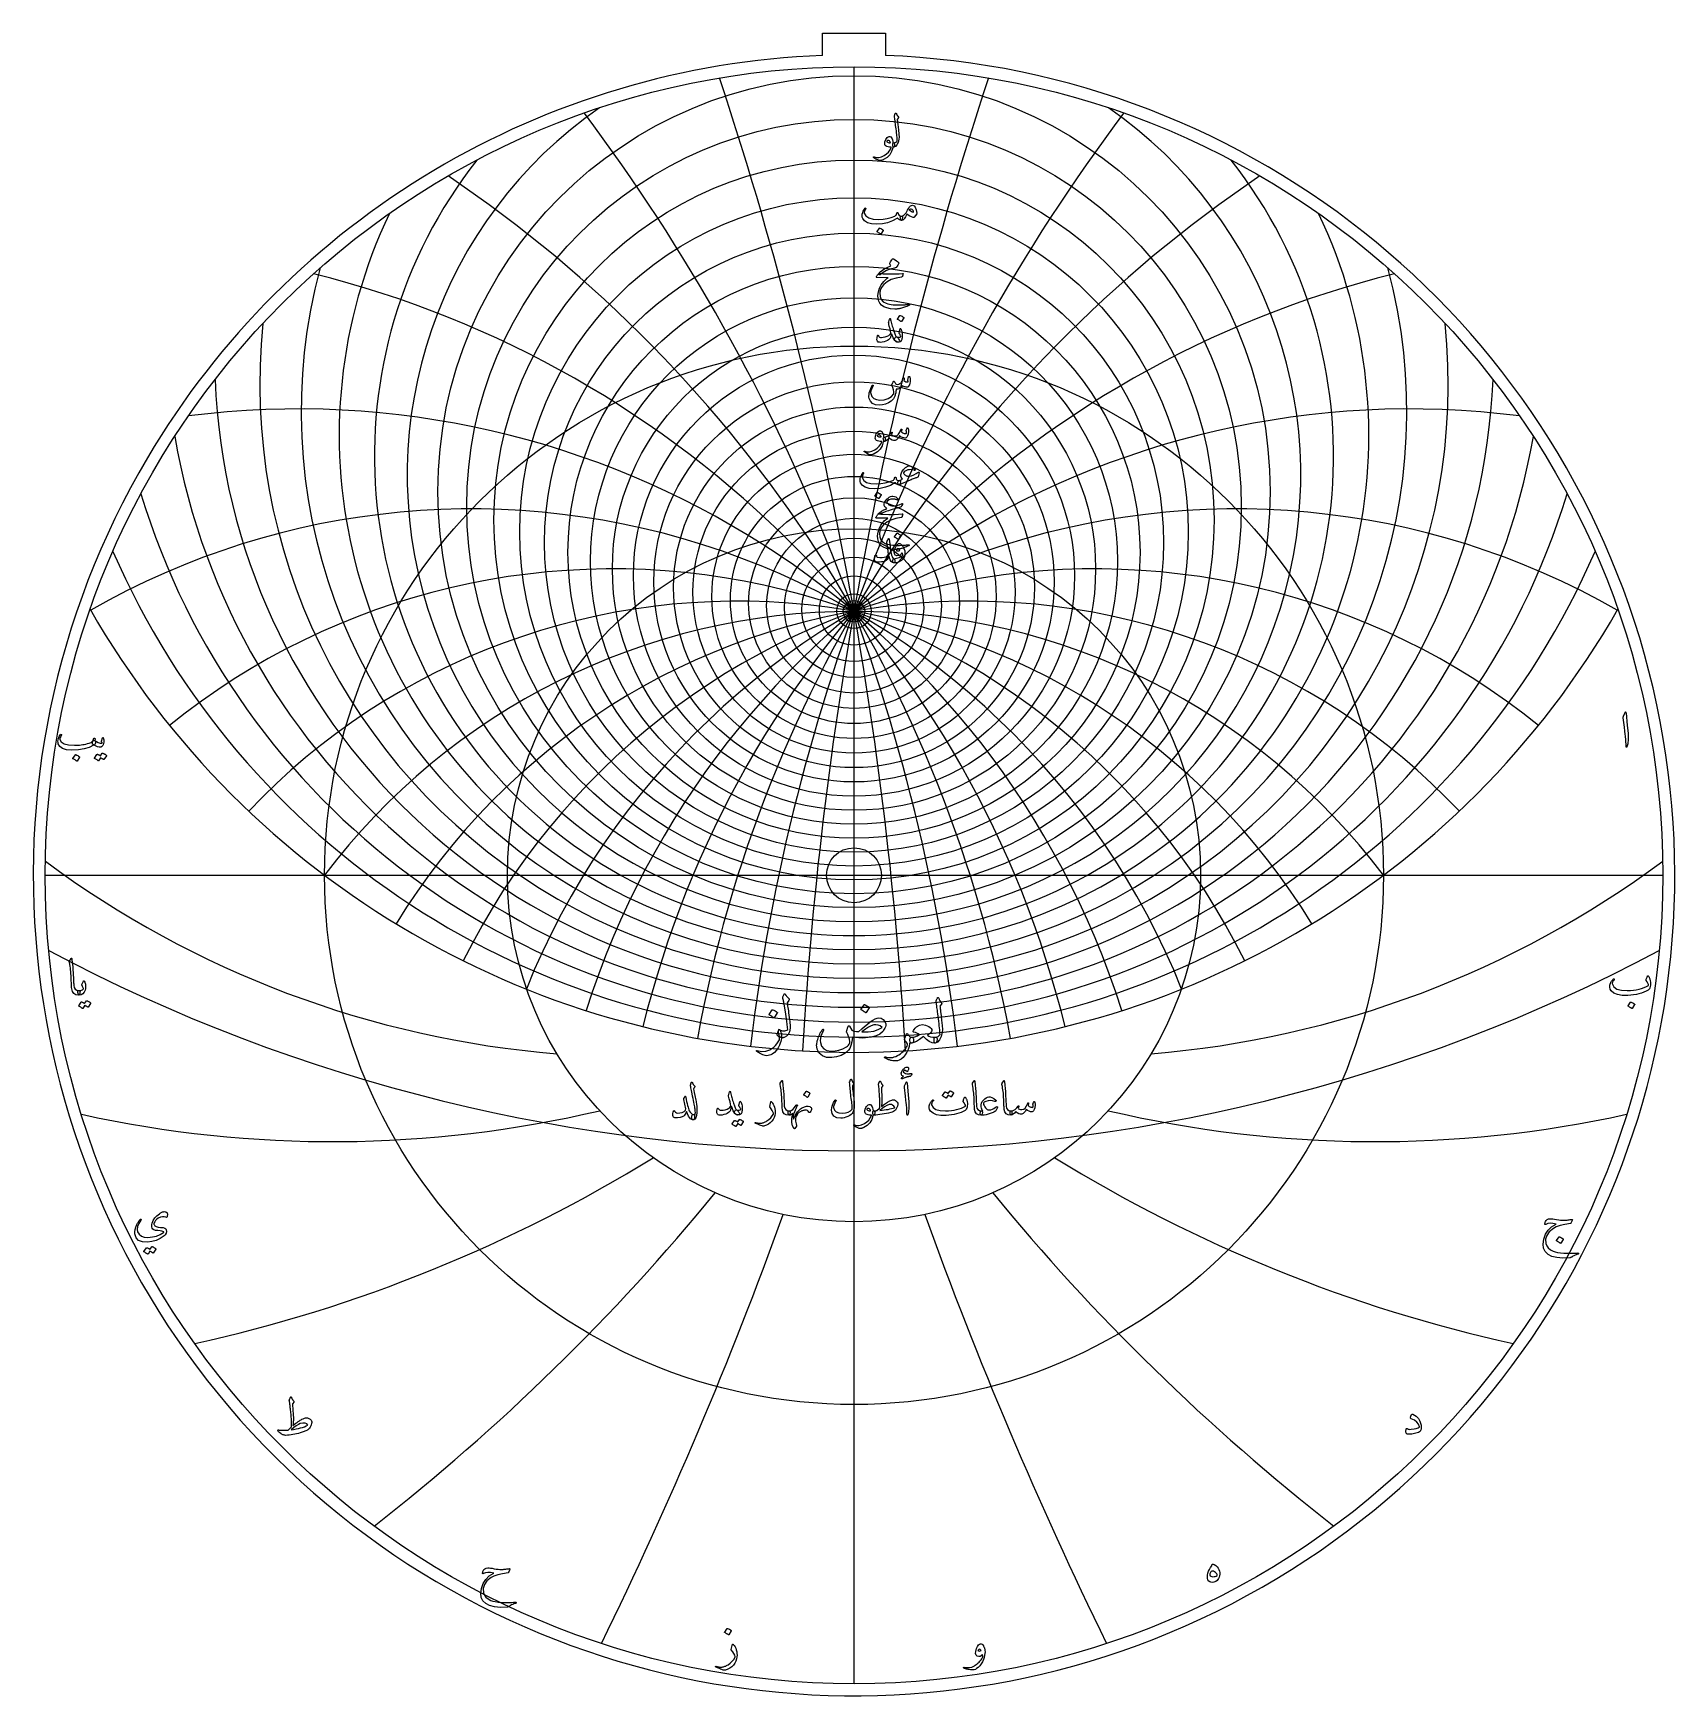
# Model space of a CAD drawing. Header units: millimetres. Extents: x -80 to 80, y -80 to 82.
import ezdxf

# ---------------------------------------------------------------- set-up
doc = ezdxf.new("R2010")
doc.units = ezdxf.units.MM
for name, color, linetype in [('CUT_INNER', 6, 'Continuous'), ('CUT_OUTER', 1, 'Continuous'), ('ENGRAVE', 7, 'Continuous'), ('ENGRAVE_FINE', 8, 'Continuous'), ('TEXT', 5, 'Continuous')]:
    doc.layers.add(name, color=color, linetype=linetype)

msp = doc.modelspace()

# ---------------------------------------------------------------- linework, layer by layer
at = {"layer": 'CUT_INNER'}
msp.add_circle((0, 0), 2.69, dxfattribs=at)
at = {"layer": 'CUT_OUTER'}
for points in [[(-3.08, 82.482), (3.08, 82.482), (3.08, 80.3107)], [(-3.08, 80.3107), (-3.08, 82.482)]]:
    msp.add_lwpolyline(points, dxfattribs=at)
for centre, radius, start, end in [((-0.0002, -0.0002), 80.3699, 149.413866, 87.803582), ((-0.0008, 0.0008), 80.3689, 92.195702, 149.41427)]:
    msp.add_arc(centre, radius, start, end, dxfattribs=at)
at = {"layer": 'ENGRAVE'}
for points in [[(0, -79.2), (0, 79.2)], [(-79.2, 0), (79.2, 0)], [(0, -79.2), (0, -33.9362)]]:
    msp.add_lwpolyline(points, dxfattribs=at)
for centre, radius in [((0, 0), 79.2), ((0, 37.578), 40.7489), ((0, 31.6322), 28.0069), ((0, 0), 51.8435), ((0, 28.2075), 17.6598), ((0, 26.41), 8.5589), ((0, 0), 33.9362), ((0, 25.8482), 1.056)]:
    msp.add_circle(centre, radius, dxfattribs=at)
for centre, radius, start, end in [((0, 48.1088), 58.1861, 174.130091, 5.869909), ((0, 68.7986), 86.1452, 209.748792, 330.251208), ((0, -39.0669), 64.9151, 37, 143), ((0, -39.0669), 64.9151, 37, 143), ((-21.245, 79.2873), 97.0854, 233.35727, 265.366575), ((21.245, 79.2873), 97.0854, 274.633425, 306.64273), ((-51.062, 88.442), 114.5298, 257.597981, 283.205425), ((51.062, 88.442), 114.5298, 256.794575, 282.402019), ((-95.9326, 95.9326), 145.2373, 282.474608, 301.680191), ((95.9326, 95.9326), 145.2373, 238.319809, 257.525392), ((-175.7811, 101.4873), 209.4908, 307.932287, 320.736009), ((175.7811, 101.4873), 209.4908, 219.263991, 232.067713), ((-391.5049, 104.9034), 408.6178, 333.841619, 340.24348), ((391.5049, 104.9034), 408.6178, 199.75652, 206.158381)]:
    msp.add_arc(centre, radius, start, end, dxfattribs=at)
at = {"layer": 'ENGRAVE_FINE'}
for centre, radius in [((0, 36.1149), 37.9253), ((0, 34.805), 35.2574), ((0, 33.6308), 32.7258), ((0, 32.5774), 30.3138), ((0, 30.7846), 25.7926), ((0, 30.0255), 23.66), ((0, 29.3473), 21.5992), ((0, 28.7431), 19.6017), ((0, 27.7354), 15.7664), ((0, 27.3229), 13.9153), ((0, 26.9664), 12.1005), ((0, 26.6629), 10.3167), ((0, 26.2057), 6.8222), ((0, 26.0484), 5.1023), ((0, 25.9369), 3.3947), ((0, 25.8703), 1.6953)]:
    msp.add_circle(centre, radius, dxfattribs=at)
for centre, radius, start, end in [((-368.1517, -39.0669), 373.831, 3.353515, 18.265516), ((-368.1517, -39.0669), 373.831, 3.353515, 18.265516), ((368.1517, -39.0669), 373.831, 161.734484, 176.646485), ((368.1517, -39.0669), 373.831, 161.734484, 176.646485), ((0, 39.2156), 43.7513, 124.71647, 55.28353), ((-178.3527, -39.0669), 189.799, 6.752866, 36.81557), ((-178.3527, -39.0669), 189.799, 6.752866, 36.81557), ((178.3527, -39.0669), 189.799, 143.18443, 173.247134), ((178.3527, -39.0669), 189.799, 143.18443, 173.247134), ((0, 41.053), 46.9598, 141.843716, 38.156284), ((-112.4362, -39.0669), 129.8301, 10.24626, 55.951318), ((-112.4362, -39.0669), 129.8301, 10.24626, 55.951318), ((112.4362, -39.0669), 129.8301, 124.048682, 169.75374), ((112.4362, -39.0669), 129.8301, 124.048682, 169.75374), ((0, 43.121), 50.4071, 154.488031, 25.511969), ((0, 45.4574), 54.133, 164.9746, 15.0254), ((-77.3628, -39.0669), 100.9899, 13.886891, 75.995644), ((-77.3628, -39.0669), 100.9899, 13.886891, 75.995644), ((77.3628, -39.0669), 100.9899, 104.004356, 166.113109), ((77.3628, -39.0669), 100.9899, 104.004356, 166.113109), ((0, 51.1334), 62.6268, 182.363249, 357.636751), ((-54.4702, -39.0669), 84.7406, 17.736077, 97.259064), ((-54.4702, -39.0669), 84.7406, 17.736077, 97.259064), ((54.4702, -39.0669), 84.7406, 82.740936, 162.263923), ((54.4702, -39.0669), 84.7406, 82.740936, 162.263923), ((0, 54.6048), 67.5308, 189.911619, 350.088381), ((-37.4787, -39.0669), 74.9575, 21.867289, 119.81232), ((-37.4787, -39.0669), 74.9575, 21.867289, 119.81232), ((0, 58.6174), 72.9949, 196.927448, 343.072552), ((37.4787, -39.0669), 74.9575, 60.18768, 158.132711), ((37.4787, -39.0669), 74.9575, 60.18768, 158.132711), ((0, 63.2943), 79.1445, 203.514935, 336.485065), ((-23.6272, -39.0669), 69.0812, 26.371572, 128.918241), ((-23.6272, -39.0669), 69.0812, 26.371572, 128.918241), ((23.6272, -39.0669), 69.0812, 51.081759, 153.628428), ((23.6272, -39.0669), 69.0812, 51.081759, 153.628428), ((-11.4463, -39.0669), 65.9165, 31.365109, 136.520205), ((-11.4463, -39.0669), 65.9165, 31.365109, 136.520205), ((11.4463, -39.0669), 65.9165, 43.479795, 148.634891), ((11.4463, -39.0669), 65.9165, 43.479795, 148.634891), ((0, 141.4082), 168.3962, 242.077896, 297.922104)]:
    msp.add_arc(centre, radius, start, end, dxfattribs=at)
at = {"layer": 'TEXT'}
for points in [[(3.9579, 74.4122), (3.9895, 74.4886), (4.0141, 74.5492), (4.0316, 74.594), (4.0422, 74.623), (4.0504, 74.6414), (4.0609, 74.6546), (4.0738, 74.6625), (4.089, 74.6651), (4.1063, 74.6622), (4.1206, 74.6534), (4.1321, 74.6388), (4.1405, 74.6183), (4.1795, 74.5179), (4.226, 74.4274), (4.2802, 74.3469), (4.3419, 74.2764), (4.3592, 74.2538), (4.3642, 74.2284), (4.3569, 74.2), (4.3373, 74.1686), (4.2342, 74.0234), (4.2412, 73.9584), (4.2483, 73.8946), (4.2553, 73.832), (4.2623, 73.7705), (4.2693, 73.7102), (4.2764, 73.6511), (4.2834, 73.5931), (4.2904, 73.5363), (4.3551, 73.0106), (4.3946, 72.5995), (4.409, 72.3033), (4.3982, 72.1218), (4.3097, 71.7925), (4.1944, 71.5492), (4.0521, 71.392), (3.8829, 71.3208), (3.8782, 71.3208), (3.8736, 71.3208), (3.8689, 71.3208), (3.8642, 71.3208), (3.8364, 71.3472), (3.8185, 71.4075), (3.8106, 71.5018), (3.8127, 71.63), (3.8171, 71.6774), (3.8302, 71.7119), (3.8522, 71.7336), (3.8829, 71.7424), (4.0018, 71.7661), (4.1007, 71.8091), (4.1798, 71.8715), (4.2389, 71.9532), (4.235, 72.0512), (4.2278, 72.1628), (4.2174, 72.2878), (4.2038, 72.4262), (4.1872, 72.5776), (4.1681, 72.7412), (4.1463, 72.9172), (4.1218, 73.1054), (4.0993, 73.2904), (4.0785, 73.4567), (4.0595, 73.6042), (4.0422, 73.733), (4.0273, 73.8431), (4.0152, 73.9344), (4.0062, 74.007), (4, 74.0609), (3.9532, 74.3279), (3.9517, 74.3542), (3.952, 74.3771), (3.9541, 74.3964), (3.9579, 74.4122)], [(3.7893, 71.2693), (3.6795, 70.8838), (3.4953, 70.5609), (3.2368, 70.3006), (2.904, 70.103), (2.8575, 70.083), (2.8115, 70.065), (2.7661, 70.049), (2.7213, 70.0351), (2.6774, 70.0236), (2.6347, 70.0146), (2.5931, 70.0083), (2.5527, 70.0047), (2.452, 70.019), (2.3185, 70.0714), (2.1522, 70.1619), (1.9532, 70.2904), (1.9318, 70.3088), (1.9192, 70.3267), (1.9154, 70.344), (1.9204, 70.3607), (1.9315, 70.3735), (1.9461, 70.3794), (1.9643, 70.3782), (1.986, 70.37), (2.1929, 70.303), (2.4251, 70.3033), (2.6824, 70.3709), (2.9649, 70.5059), (3.1956, 70.6625), (3.3864, 70.8466), (3.5375, 71.0583), (3.6487, 71.2974), (3.6479, 71.3059), (3.6452, 71.3126), (3.6408, 71.3176), (3.6347, 71.3208), (3.4734, 71.3302), (3.3361, 71.3489), (3.2228, 71.3771), (3.1335, 71.4145), (3.0644, 71.4725), (3.0211, 71.5527), (3.0035, 71.6552), (3.0117, 71.7799), (3.0144, 71.7964), (3.0176, 71.8132), (3.0214, 71.8304), (3.0258, 71.8478), (3.0308, 71.8658), (3.0363, 71.8847), (3.0425, 71.9044), (3.0492, 71.9251), (3.1042, 72.0588), (3.171, 72.1698), (3.2494, 72.2579), (3.3396, 72.3232), (3.4318, 72.3589), (3.5164, 72.3583), (3.5934, 72.3214), (3.6628, 72.2483), (3.7234, 72.1464), (3.7693, 72.0281), (3.8007, 71.8934), (3.8174, 71.7424), (3.8266, 71.7425), (3.8355, 71.743), (3.8441, 71.7437), (3.8525, 71.7447), (3.8608, 71.7458), (3.8695, 71.7465), (3.8784, 71.7469), (3.8876, 71.7471), (3.9192, 71.7403), (3.9438, 71.7201), (3.9614, 71.6865), (3.9719, 71.6393), (3.9763, 71.5875), (3.9754, 71.5351), (3.9693, 71.4821), (3.9579, 71.4286), (3.9429, 71.3814), (3.9263, 71.3478), (3.9078, 71.3276), (3.8876, 71.3208), (3.7986, 71.3208), (3.798, 71.3124), (3.7963, 71.3009), (3.7934, 71.2866), (3.7893, 71.2693)], [(3.5644, 71.7939), (3.5152, 71.8797), (3.4614, 71.9403), (3.4028, 71.9757), (3.3396, 71.986), (3.3018, 71.976), (3.2682, 71.9602), (3.2386, 71.9385), (3.2131, 71.911), (3.2049, 71.8964), (3.2038, 71.8806), (3.2096, 71.8636), (3.2225, 71.8454), (3.2708, 71.803), (3.3408, 71.774), (3.4324, 71.7585), (3.5457, 71.7564), (3.5574, 71.7588), (3.5644, 71.7658), (3.5668, 71.7775), (3.5644, 71.7939)], [(1.0679, 65.3393), (1.0846, 65.3574), (1.1019, 65.365), (1.1197, 65.3621), (1.1382, 65.3486), (1.1522, 65.3311), (1.1569, 65.3112), (1.1522, 65.2889), (1.1382, 65.2643), (1.0668, 65.1537), (1.0211, 65.0512), (1.0012, 64.957), (1.007, 64.8709), (1.1537, 64.5881), (1.4391, 64.3908), (1.8633, 64.279), (2.4262, 64.2526), (2.844, 64.2834), (3.2448, 64.3475), (3.6285, 64.4449), (3.9953, 64.5758), (4.06, 64.6142), (4.1136, 64.673), (4.1561, 64.7523), (4.1874, 64.8522), (4.1979, 64.8805), (4.2155, 64.9002), (4.2401, 64.911), (4.2717, 64.913), (4.2942, 64.9034), (4.3103, 64.8838), (4.32, 64.8542), (4.3232, 64.8147), (4.3452, 64.7169), (4.4064, 64.6437), (4.5068, 64.5951), (4.6464, 64.5711), (4.6968, 64.56), (4.7307, 64.5313), (4.7483, 64.4851), (4.7494, 64.4212), (4.7325, 64.3024), (4.7096, 64.2175), (4.6809, 64.1666), (4.6464, 64.1496), (4.5436, 64.163), (4.4462, 64.2034), (4.354, 64.2708), (4.267, 64.365), (4.2597, 64.3688), (4.2471, 64.3662), (4.2292, 64.3571), (4.2061, 64.3416), (3.7693, 64.0957), (3.2928, 63.9201), (2.7764, 63.8147), (2.2202, 63.7795), (1.7061, 63.8147), (1.3068, 63.9201), (1.0223, 64.0957), (0.8525, 64.3416), (0.8138, 64.4789), (0.8009, 64.6191), (0.8138, 64.7623), (0.8525, 64.9084), (0.9046, 65.0442), (0.9579, 65.1613), (1.0123, 65.2596), (1.0679, 65.3393)], [(5.7331, 65.639), (5.8797, 65.5869), (6.0012, 65.44), (6.0975, 65.1982), (6.1687, 64.8615), (6.1713, 64.8372), (6.1698, 64.8159), (6.1643, 64.7974), (6.1546, 64.7819), (5.897, 64.4587), (5.8791, 64.4391), (5.8584, 64.4271), (5.8346, 64.4227), (5.808, 64.4259), (5.6329, 64.4856), (5.4684, 64.5618), (5.3144, 64.6543), (5.171, 64.7632), (5.0554, 64.4947), (4.9286, 64.303), (4.7907, 64.1879), (4.6417, 64.1496), (4.625, 64.1557), (4.6078, 64.1742), (4.5899, 64.2049), (4.5715, 64.2479), (4.5431, 64.3545), (4.5328, 64.44), (4.5407, 64.5044), (4.5668, 64.5477), (4.582, 64.5579), (4.5996, 64.5653), (4.6195, 64.5697), (4.6417, 64.5711), (4.7483, 64.5893), (4.8525, 64.639), (4.9544, 64.7204), (5.0539, 64.8334), (5.0975, 64.899), (5.1628, 65.0067), (5.2497, 65.1566), (5.3583, 65.3486), (5.4432, 65.4757), (5.534, 65.5664), (5.6306, 65.6209), (5.7331, 65.639)], [(5.3958, 65.18), (5.4836, 65.1068), (5.5832, 65.0465), (5.6944, 64.9991), (5.8174, 64.9646), (5.8106, 65.0568), (5.7858, 65.132), (5.7427, 65.1903), (5.6815, 65.2315), (5.611, 65.2529), (5.5398, 65.2515), (5.4681, 65.2272), (5.3958, 65.18)], [(2.4871, 63.3955), (2.493, 63.4013), (2.5012, 63.4048), (2.5117, 63.406), (2.5246, 63.4048), (2.6156, 63.368), (2.7014, 63.3229), (2.7819, 63.2696), (2.8572, 63.2081), (2.8645, 63.1987), (2.8677, 63.1894), (2.8668, 63.18), (2.8618, 63.1706), (2.6417, 62.8147), (2.6335, 62.8062), (2.623, 62.8041), (2.6101, 62.8085), (2.5949, 62.8194), (2.5817, 62.8287), (2.5609, 62.8428), (2.5325, 62.8615), (2.4965, 62.8849), (2.4523, 62.913), (2.3993, 62.9458), (2.3375, 62.9833), (2.267, 63.0254), (2.2576, 63.0325), (2.2529, 63.0395), (2.2529, 63.0465), (2.2576, 63.0535)], [(3.9532, 59.4703), (3.5439, 59.3635), (3.1827, 59.2256), (2.8695, 59.0567), (2.6042, 58.8567), (2.5635, 58.826), (2.5258, 58.8087), (2.4909, 58.8049), (2.459, 58.8146), (2.4219, 58.8588), (2.4274, 58.9211), (2.4757, 59.0016), (2.5668, 59.1003), (2.7819, 59.2788), (3.0293, 59.4399), (3.3089, 59.5833), (3.6206, 59.7092), (3.5316, 59.8403), (3.515, 59.8731), (3.507, 59.9059), (3.5079, 59.9387), (3.5176, 59.9715), (3.5805, 60.0965), (3.6382, 60.1998), (3.6906, 60.2815), (3.7377, 60.3415), (3.7679, 60.3699), (3.7974, 60.3848), (3.8264, 60.3863), (3.8548, 60.3743), (4.0196, 60.2812), (4.1581, 60.194), (4.2702, 60.1126), (4.356, 60.0371), (4.3727, 60.0128), (4.3806, 59.982), (4.3797, 59.9448), (4.3701, 59.9012), (4.3399, 59.833), (4.2916, 59.7502), (4.2251, 59.6527), (4.1405, 59.5406), (4.1183, 59.5239), (4.0797, 59.5066), (4.0246, 59.4887), (3.9532, 59.4703)], [(2.8478, 58.927), (3.4488, 58.9059), (3.9684, 58.9036), (4.4066, 58.9199), (4.7635, 58.9551), (4.7745, 58.9564), (4.784, 58.9557), (4.792, 58.9529), (4.7986, 58.9481), (4.8035, 58.9415), (4.8062, 58.9334), (4.807, 58.9239), (4.8057, 58.9129), (4.7964, 58.8702), (4.7875, 58.831), (4.7789, 58.7952), (4.7705, 58.763), (4.7625, 58.7343), (4.7547, 58.7092), (4.7472, 58.6875), (4.7401, 58.6694), (4.7249, 58.6404), (4.7073, 58.619), (4.6874, 58.6053), (4.6651, 58.5991), (4.1241, 58.501), (3.6534, 58.3473), (3.2529, 58.138), (2.9227, 57.8731), (2.7559, 57.6825), (2.6347, 57.4808), (2.5591, 57.268), (2.5293, 57.0441), (2.558, 56.6925), (2.6721, 56.4059), (2.8718, 56.1843), (3.1569, 56.0277), (3.3048, 55.9802), (3.4672, 55.941), (3.6443, 55.91), (3.8361, 55.8871), (4.0422, 55.8722), (4.2623, 55.8649), (4.4965, 55.8652), (4.7448, 55.8731), (4.833, 55.8781), (4.9198, 55.8836), (5.0052, 55.8898), (5.089, 55.8965), (5.1708, 55.9038), (5.25, 55.9117), (5.3266, 55.9202), (5.4005, 55.9293), (5.423, 55.9305), (5.4391, 55.9246), (5.4488, 55.9117), (5.452, 55.8918), (5.4503, 55.8687), (5.445, 55.8508), (5.4362, 55.8383), (5.4239, 55.8309), (5.2916, 55.775), (5.1663, 55.7244), (5.048, 55.679), (4.9368, 55.6389), (4.8329, 55.6038), (4.7366, 55.5733), (4.6479, 55.5476), (4.5668, 55.5265), (4.4905, 55.511), (4.4163, 55.4972), (4.3441, 55.4852), (4.274, 55.475), (4.2057, 55.4671), (4.1388, 55.4621), (4.0734, 55.46), (4.0094, 55.4609), (3.5726, 55.4949), (3.2085, 55.5686), (2.9169, 55.6822), (2.6979, 55.8356), (2.5372, 56.0274), (2.4251, 56.2513), (2.3615, 56.5075), (2.3466, 56.7958), (2.3926, 57.1535), (2.5024, 57.5007), (2.676, 57.8374), (2.9134, 58.1635), (3.0062, 58.2622), (3.1113, 58.3567), (3.2287, 58.4472), (3.3583, 58.5335), (2.2248, 58.5429), (2.1976, 58.5546), (2.1862, 58.5757), (2.1906, 58.6061), (2.2108, 58.6459), (2.2488, 58.7039), (2.2834, 58.756), (2.3144, 58.8023), (2.3419, 58.8427), (2.3659, 58.8769), (2.3864, 58.9047), (2.4034, 58.9261), (2.4169, 58.941), (2.4473, 58.9437), (2.5293, 58.9422), (2.6628, 58.9366), (2.8478, 58.927)], [(3.5902, 54.425), (3.6171, 54.3022), (3.6464, 54.1773), (3.678, 54.0504), (3.712, 53.9215), (3.7483, 53.7899), (3.7869, 53.6551), (3.8279, 53.5171), (3.8712, 53.3758), (3.9587, 53.1217), (4.0387, 52.9308), (4.111, 52.8032), (4.1757, 52.7388), (4.2322, 52.7005), (4.2893, 52.6463), (4.3469, 52.5763), (4.4052, 52.4906), (4.4602, 52.3843), (4.4754, 52.3044), (4.4508, 52.2508), (4.3864, 52.2236), (4.1783, 52.2447), (3.9942, 52.3828), (3.834, 52.6381), (3.6979, 53.0105), (3.695, 53.0166), (3.6909, 53.021), (3.6856, 53.0236), (3.6792, 53.0245), (3.6745, 53.0236), (3.6698, 53.021), (3.6651, 53.0166), (3.6604, 53.0105), (3.6473, 52.9502), (3.6312, 52.8864), (3.6121, 52.819), (3.5902, 52.7482), (3.5662, 52.6811), (3.541, 52.6252), (3.5147, 52.5804), (3.4871, 52.5468), (3.3882, 52.4604), (3.2647, 52.384), (3.1165, 52.3176), (2.9438, 52.2611), (2.7682, 52.2192), (2.6159, 52.2013), (2.4871, 52.2075), (2.3817, 52.2376), (2.2916, 52.3132), (2.2506, 52.4461), (2.2588, 52.6363), (2.3162, 52.884), (2.3217, 52.8922), (2.3291, 52.8981), (2.3381, 52.9016), (2.349, 52.9027), (2.3618, 52.9013), (2.3724, 52.8969), (2.3806, 52.8896), (2.3864, 52.8793), (2.4087, 52.8275), (2.4333, 52.7845), (2.4602, 52.7502), (2.4895, 52.7248), (2.5808, 52.6908), (2.7049, 52.6826), (2.8618, 52.7002), (3.0515, 52.7435), (3.2538, 52.8085), (3.411, 52.8817), (3.5231, 52.963), (3.5902, 53.0526), (3.6013, 53.1434), (3.5832, 53.2985), (3.5357, 53.5181), (3.459, 53.802), (3.4222, 53.9516), (3.4005, 54.0725), (3.3941, 54.1648), (3.4028, 54.2283), (3.4918, 54.4812), (3.5015, 54.5078), (3.5117, 54.5269), (3.5226, 54.5383), (3.534, 54.5421), (3.548, 54.5348), (3.5621, 54.5128), (3.5761, 54.4762), (3.5902, 54.425)], [(4.4942, 54.8278), (4.5, 54.8337), (4.5082, 54.8372), (4.5188, 54.8384), (4.5316, 54.8372), (4.6227, 54.8003), (4.7085, 54.7552), (4.789, 54.7019), (4.8642, 54.6405), (4.8715, 54.6311), (4.8747, 54.6217), (4.8739, 54.6124), (4.8689, 54.603), (4.6487, 54.247), (4.6405, 54.2385), (4.63, 54.2365), (4.6171, 54.2409), (4.6019, 54.2517), (4.5887, 54.2611), (4.5679, 54.2751), (4.5395, 54.2939), (4.5035, 54.3173), (4.4593, 54.3454), (4.4064, 54.3782), (4.3446, 54.4156), (4.274, 54.4578), (4.2647, 54.4648), (4.26, 54.4718), (4.26, 54.4789), (4.2647, 54.4859)], [(4.5363, 52.9121), (4.5088, 52.9581), (4.4825, 52.9976), (4.4573, 53.0307), (4.4333, 53.0573), (4.416, 53.0801), (4.4064, 53.1065), (4.4043, 53.1364), (4.4099, 53.1697), (4.5082, 53.5257), (4.522, 53.5567), (4.5398, 53.5655), (4.5618, 53.552), (4.5879, 53.5163), (4.6271, 53.4405), (4.6605, 53.3489), (4.688, 53.2414), (4.7096, 53.1182), (4.7222, 52.9999), (4.7272, 52.884), (4.7246, 52.7704), (4.7143, 52.6592), (4.6976, 52.5623), (4.6757, 52.4777), (4.6484, 52.4054), (4.616, 52.3454), (4.5758, 52.3009), (4.5211, 52.2657), (4.4517, 52.24), (4.3677, 52.2236), (4.2816, 52.2204), (4.2014, 52.2341), (4.1271, 52.2649), (4.0586, 52.3126), (4.0056, 52.3732), (3.9778, 52.4426), (3.9751, 52.5207), (3.9977, 52.6077), (4.0337, 52.6788), (4.0761, 52.7236), (4.125, 52.742), (4.1804, 52.7341), (4.308, 52.7034), (4.4192, 52.7002), (4.5141, 52.7245), (4.5925, 52.7763), (4.5943, 52.79), (4.5855, 52.8173), (4.5662, 52.858), (4.5363, 52.9121)], [(5.3443, 48.8259), (5.3525, 48.8464), (5.363, 48.861), (5.3759, 48.8698), (5.3911, 48.8727), (5.4107, 48.8704), (5.4274, 48.8634), (5.4412, 48.8516), (5.452, 48.8353), (5.4787, 48.7767), (5.4977, 48.7041), (5.5091, 48.6175), (5.5129, 48.5167), (5.5027, 48.3522), (5.4719, 48.1959), (5.4207, 48.0478), (5.349, 47.9078), (5.3244, 47.8742), (5.2975, 47.8481), (5.2682, 47.8297), (5.2366, 47.8189), (5.1221, 47.8115), (4.9989, 47.8317), (4.8668, 47.8794), (4.726, 47.9547), (4.6075, 47.7922), (4.4672, 47.6842), (4.3054, 47.6306), (4.1218, 47.6315), (4.1158, 47.5327), (4.1072, 47.4377), (4.0959, 47.3465), (4.082, 47.2591), (4.0655, 47.175), (4.0463, 47.0934), (4.0245, 47.0145), (4, 46.9383), (3.9432, 46.8007), (3.8665, 46.6736), (3.7699, 46.5571), (3.6534, 46.4512), (3.3809, 46.2697), (3.0925, 46.142), (2.7884, 46.0683), (2.4684, 46.0483), (2.108, 46.0972), (1.8232, 46.2252), (1.6139, 46.4321), (1.4801, 46.7181), (1.462, 46.8212), (1.459, 46.943), (1.4713, 47.0835), (1.4988, 47.2427), (1.543, 47.4172), (1.6054, 47.5987), (1.6859, 47.7872), (1.7846, 47.9828), (1.7925, 47.9951), (1.8021, 48.0039), (1.8135, 48.0091), (1.8267, 48.0109), (1.8399, 48.0097), (1.8513, 48.0062), (1.861, 48.0004), (1.8689, 47.9922), (1.8741, 47.9802), (1.8759, 47.9676), (1.8741, 47.9544), (1.8689, 47.9406), (1.7436, 47.6804), (1.6628, 47.4664), (1.6265, 47.2986), (1.6347, 47.1772), (1.7529, 46.9093), (1.9391, 46.7146), (2.1932, 46.5931), (2.5152, 46.5448), (2.9655, 46.5735), (3.3466, 46.6877), (3.6587, 46.8873), (3.9017, 47.1725), (3.9008, 47.3604), (3.87, 47.5589), (3.8095, 47.7679), (3.719, 47.9875), (3.7076, 48.0097), (3.7014, 48.0296), (3.7006, 48.0472), (3.7049, 48.0624), (3.7301, 48.1147), (3.7541, 48.1637), (3.777, 48.2095), (3.7986, 48.2521), (3.8191, 48.2909), (3.8384, 48.3253), (3.8566, 48.3553), (3.8736, 48.3809), (3.8832, 48.3917), (3.8935, 48.3961), (3.9043, 48.3941), (3.9157, 48.3856), (3.9216, 48.3792), (3.9298, 48.3692), (3.9403, 48.3557), (3.9532, 48.3388), (3.9678, 48.3183), (3.9836, 48.2943), (4.0006, 48.2667), (4.0188, 48.2357), (4.0556, 48.176), (4.0867, 48.1327), (4.1119, 48.1057), (4.1312, 48.0952), (4.253, 48.085), (4.3747, 48.1057), (4.4965, 48.1576), (4.6183, 48.2404), (4.6625, 48.2954), (4.7061, 48.3856), (4.7492, 48.5109), (4.7916, 48.6713), (4.7957, 48.6865), (4.8033, 48.6994), (4.8144, 48.71), (4.8291, 48.7182), (4.8428, 48.7234), (4.856, 48.7252), (4.8686, 48.7234), (4.8806, 48.7182), (4.8985, 48.6889), (4.9052, 48.6338), (4.9008, 48.553), (4.8853, 48.4465), (4.9798, 48.3885), (5.0808, 48.3505), (5.1883, 48.3323), (5.3021, 48.3341), (5.3007, 48.3683), (5.2963, 48.3961), (5.289, 48.4175), (5.2787, 48.4324), (5.267, 48.4465), (5.26, 48.4605), (5.2576, 48.4746), (5.26, 48.4886)], [(2.8689, 42.445), (2.7591, 42.0595), (2.575, 41.7366), (2.3165, 41.4764), (1.9836, 41.2788), (1.9371, 41.2587), (1.8911, 41.2407), (1.8457, 41.2247), (1.8009, 41.2108), (1.757, 41.1993), (1.7143, 41.1904), (1.6727, 41.1841), (1.6323, 41.1804), (1.5316, 41.1947), (1.3981, 41.2471), (1.2319, 41.3376), (1.0328, 41.4661), (1.0114, 41.4846), (0.9988, 41.5024), (0.995, 41.5197), (1, 41.5364), (1.0111, 41.5493), (1.0258, 41.5551), (1.0439, 41.5539), (1.0656, 41.5457), (1.2725, 41.4787), (1.5047, 41.479), (1.762, 41.5466), (2.0445, 41.6816), (2.2752, 41.8382), (2.4661, 42.0223), (2.6171, 42.234), (2.7284, 42.4731), (2.7275, 42.4816), (2.7248, 42.4884), (2.7205, 42.4933), (2.7143, 42.4966), (2.553, 42.5059), (2.4157, 42.5247), (2.3024, 42.5528), (2.2131, 42.5902), (2.144, 42.6482), (2.1007, 42.7284), (2.0832, 42.8309), (2.0913, 42.9556), (2.094, 42.9721), (2.0972, 42.989), (2.101, 43.0061), (2.1054, 43.0235), (2.1104, 43.0415), (2.1159, 43.0604), (2.1221, 43.0801), (2.1288, 43.1008), (2.1839, 43.2346), (2.2506, 43.3455), (2.3291, 43.4336), (2.4192, 43.4989), (2.5114, 43.5346), (2.596, 43.534), (2.673, 43.4972), (2.7424, 43.424), (2.803, 43.3221), (2.849, 43.2038), (2.8803, 43.0692), (2.897, 42.9181), (2.9062, 42.9183), (2.9151, 42.9187), (2.9238, 42.9194), (2.9321, 42.9205), (2.9404, 42.9215), (2.9491, 42.9222), (2.958, 42.9227), (2.9672, 42.9228), (2.9988, 42.9161), (3.0234, 42.8959), (3.041, 42.8622), (3.0515, 42.8151), (3.0559, 42.7633), (3.0551, 42.7109), (3.0489, 42.6579), (3.0375, 42.6043), (3.0226, 42.5572), (3.0059, 42.5235), (2.9874, 42.5033), (2.9672, 42.4966), (2.8782, 42.4966), (2.8777, 42.4881), (2.8759, 42.4767), (2.873, 42.4623), (2.8689, 42.445)], [(2.644, 42.9696), (2.5949, 43.0554), (2.541, 43.116), (2.4825, 43.1514), (2.4192, 43.1617), (2.3815, 43.1517), (2.3478, 43.1359), (2.3182, 43.1143), (2.2928, 43.0867), (2.2846, 43.0721), (2.2834, 43.0563), (2.2892, 43.0393), (2.3021, 43.0212), (2.3504, 42.9787), (2.4204, 42.9497), (2.512, 42.9342), (2.6253, 42.9322), (2.637, 42.9345), (2.644, 42.9415), (2.6464, 42.9532), (2.644, 42.9696)], [(5.2342, 43.8315), (5.2445, 43.8385), (5.2565, 43.8362), (5.2702, 43.8244), (5.2857, 43.8034), (5.3024, 43.7677), (5.315, 43.7167), (5.3235, 43.6506), (5.3279, 43.5692), (5.3294, 43.4767), (5.3244, 43.3865), (5.313, 43.2987), (5.2951, 43.2132), (5.243, 43.0469), (5.185, 42.9275), (5.1212, 42.8549), (5.0516, 42.8291), (4.8867, 42.8388), (4.7342, 42.8818), (4.594, 42.9582), (4.4661, 43.068), (4.3782, 42.895), (4.274, 42.76), (4.1534, 42.6631), (4.0164, 42.6043), (3.8727, 42.5914), (3.7272, 42.6277), (3.5799, 42.7132), (3.4309, 42.8479), (3.3103, 42.6942), (3.1921, 42.5844), (3.0761, 42.5185), (2.9625, 42.4966), (2.9397, 42.5094), (2.9181, 42.5481), (2.8976, 42.6125), (2.8782, 42.7027), (2.8712, 42.7917), (2.8829, 42.8572), (2.9134, 42.8994), (2.9625, 42.9181), (3.1786, 42.967), (3.3677, 43.0621), (3.5299, 43.2035), (3.6651, 43.3912), (3.6724, 43.4014), (3.6804, 43.4088), (3.6888, 43.4131), (3.6979, 43.4146), (3.709, 43.4134), (3.719, 43.4099), (3.7278, 43.4041), (3.7354, 43.3959), (3.7398, 43.3707), (3.7295, 43.328), (3.7046, 43.2676), (3.6651, 43.1898), (3.7169, 43.1298), (3.7974, 43.0856), (3.9066, 43.0572), (4.0445, 43.0446), (4.2164, 43.0806), (4.3665, 43.198), (4.4951, 43.3967), (4.6019, 43.6769), (4.6072, 43.6912), (4.6136, 43.7015), (4.6212, 43.7076), (4.63, 43.7097), (4.6432, 43.7085), (4.6546, 43.705), (4.6643, 43.6992), (4.6722, 43.691), (4.678, 43.6792), (4.6815, 43.6675), (4.6827, 43.6558), (4.6815, 43.6441), (4.6347, 43.4474), (4.6894, 43.3988), (4.7553, 43.3561), (4.8323, 43.3192), (4.9204, 43.2881), (5.0062, 43.2679), (5.0715, 43.2636), (5.1163, 43.275), (5.1405, 43.3022), (5.1485, 43.3438), (5.1441, 43.4029), (5.1274, 43.4796), (5.0984, 43.5739), (5.1034, 43.6005), (5.1277, 43.6523), (5.1713, 43.7293), (5.2342, 43.8315)], [(0.8618, 39.4277), (0.8785, 39.4458), (0.8958, 39.4535), (0.9136, 39.4505), (0.9321, 39.4371), (0.9461, 39.4195), (0.9508, 39.3996), (0.9461, 39.3773), (0.9321, 39.3528), (0.8607, 39.2421), (0.815, 39.1396), (0.7951, 39.0454), (0.8009, 38.9593), (0.9476, 38.6765), (1.233, 38.4792), (1.6572, 38.3674), (2.2202, 38.341), (2.6379, 38.3718), (3.0387, 38.4359), (3.4224, 38.5334), (3.7893, 38.6642), (3.8539, 38.7026), (3.9075, 38.7614), (3.95, 38.8408), (3.9813, 38.9406), (3.9918, 38.969), (4.0094, 38.9886), (4.034, 38.9994), (4.0656, 39.0015), (4.0881, 38.9918), (4.1042, 38.9722), (4.1139, 38.9426), (4.1171, 38.9031), (4.1391, 38.8053), (4.2003, 38.7321), (4.3007, 38.6835), (4.4403, 38.6595), (4.4907, 38.6484), (4.5246, 38.6197), (4.5422, 38.5735), (4.5434, 38.5097), (4.5264, 38.3908), (4.5035, 38.3059), (4.4749, 38.255), (4.4403, 38.238), (4.3376, 38.2515), (4.2401, 38.2919), (4.1479, 38.3592), (4.0609, 38.4535), (4.0536, 38.4573), (4.041, 38.4546), (4.0232, 38.4455), (4, 38.43), (3.5633, 38.1841), (3.0867, 38.0085), (2.5703, 37.9031), (2.0141, 37.868), (1.5, 37.9031), (1.1007, 38.0085), (0.8162, 38.1841), (0.6464, 38.43), (0.6077, 38.5673), (0.5949, 38.7076), (0.6077, 38.8507), (0.6464, 38.9968), (0.6985, 39.1326), (0.7518, 39.2497), (0.8062, 39.3481), (0.8618, 39.4277)], [(6.3747, 39.4136), (6.2811, 39.0389), (6.2705, 39.0208), (6.253, 39.0038), (6.2284, 38.988), (6.1968, 38.9734), (6.1266, 38.9486), (6.0521, 38.9213), (5.9733, 38.8912), (5.89, 38.8586), (5.8023, 38.8236), (5.7102, 38.7866), (5.6138, 38.7475), (5.5129, 38.7064), (4.4356, 38.238), (4.3864, 38.2488), (4.3466, 38.2813), (4.3162, 38.3355), (4.2951, 38.4113), (4.2916, 38.4918), (4.3138, 38.56), (4.3619, 38.6159), (4.4356, 38.6595), (4.4448, 38.6638), (4.4631, 38.6718), (4.4905, 38.6837), (4.527, 38.6994), (4.5722, 38.7185), (4.6259, 38.7409), (4.6881, 38.7665), (4.7588, 38.7954), (4.6678, 38.8888), (4.6101, 38.9909), (4.5858, 39.1019), (4.5949, 39.2216), (4.685, 39.5064), (4.8384, 39.7474), (5.0551, 39.9444), (5.3349, 40.0975), (5.3961, 40.1118), (5.4672, 40.108), (5.5483, 40.0861), (5.6394, 40.046), (5.7339, 39.9912), (5.8209, 39.93), (5.9002, 39.8624), (5.9719, 39.7884), (5.9921, 39.7611), (6.0012, 39.7357), (5.9992, 39.712), (5.986, 39.69), (5.9661, 39.673), (5.9438, 39.6642), (5.9192, 39.6636), (5.8923, 39.6713), (5.7521, 39.7155), (5.6031, 39.7357), (5.4453, 39.7319), (5.2787, 39.704), (5.128, 39.659), (5.0082, 39.5987), (4.9195, 39.5231), (4.8619, 39.4324), (4.856, 39.392), (4.8712, 39.3457), (4.9075, 39.2936), (4.9649, 39.2357), (5.0305, 39.183), (5.0961, 39.142), (5.1616, 39.1127), (5.2272, 39.0951), (5.4236, 39.0902), (5.6335, 39.1314), (5.8569, 39.219), (6.0937, 39.3528), (6.1192, 39.3689), (6.1441, 39.3844), (6.1684, 39.3993), (6.1921, 39.4136), (6.2149, 39.4271), (6.2366, 39.4394), (6.2571, 39.4505), (6.2764, 39.4605), (6.33, 39.4857), (6.3642, 39.4862), (6.3791, 39.4622), (6.3747, 39.4136)], [(2.281, 37.4839), (2.2869, 37.4897), (2.2951, 37.4933), (2.3056, 37.4944), (2.3185, 37.4933), (2.4096, 37.4564), (2.4953, 37.4113), (2.5758, 37.358), (2.6511, 37.2965), (2.6584, 37.2872), (2.6616, 37.2778), (2.6607, 37.2684), (2.6558, 37.2591), (2.4356, 36.9031), (2.4274, 36.8946), (2.4169, 36.8926), (2.404, 36.8969), (2.3888, 36.9078), (2.3756, 36.9171), (2.3548, 36.9312), (2.3264, 36.9499), (2.2904, 36.9734), (2.2462, 37.0015), (2.1932, 37.0342), (2.1315, 37.0717), (2.0609, 37.1139), (2.0515, 37.1209), (2.0469, 37.1279), (2.0469, 37.1349), (2.0515, 37.142)], [(4.7518, 36.4034), (4.7556, 36.3704), (4.7342, 36.3086), (4.6877, 36.2181), (4.616, 36.099), (4.6007, 36.0797), (4.5832, 36.0639), (4.5633, 36.0516), (4.541, 36.0428), (4.2412, 35.9602), (3.9743, 35.8859), (3.7401, 35.8197), (3.5387, 35.7618), (3.37, 35.7123), (3.2342, 35.6716), (3.1312, 35.6397), (3.0609, 35.6166), (2.4942, 35.3636), (2.4543, 35.3607), (2.4239, 35.366), (2.4028, 35.3794), (2.3911, 35.4011), (2.3908, 35.409), (2.3946, 35.4187), (2.4025, 35.4301), (2.4145, 35.4433), (2.5299, 35.5516), (2.7026, 35.6657), (2.9327, 35.7858), (3.2202, 35.9116), (3.142, 35.9784), (3.0761, 36.0428), (3.0226, 36.1049), (2.9813, 36.1646), (2.9558, 36.2299), (2.9497, 36.3086), (2.9628, 36.4008), (2.9953, 36.5065), (3.048, 36.6166), (3.1218, 36.7266), (3.2166, 36.8367), (3.3326, 36.9468), (3.4587, 37.0419), (3.5796, 37.1072), (3.6953, 37.1426), (3.8056, 37.1482), (3.9552, 37.118), (4.0902, 37.0557), (4.2105, 36.9611), (4.3162, 36.8344), (4.3256, 36.8186), (4.3302, 36.8039), (4.3302, 36.7905), (4.3256, 36.7782), (4.3153, 36.7667), (4.3033, 36.7606), (4.2895, 36.7597), (4.274, 36.7641), (4.2051, 36.7861), (4.1388, 36.8051), (4.0751, 36.8212), (4.0141, 36.8344), (3.956, 36.8443), (3.9011, 36.8508), (3.8494, 36.8537), (3.801, 36.8531), (3.5993, 36.8294), (3.4298, 36.7723), (3.2925, 36.6818), (3.1874, 36.558), (3.2992, 36.4108), (3.4239, 36.3016), (3.5615, 36.2304), (3.712, 36.1974), (3.9359, 36.195), (4.1768, 36.2301), (4.4347, 36.3027), (4.7096, 36.4128), (4.721, 36.4157), (4.7319, 36.4152), (4.7421, 36.4111), (4.7518, 36.4034)], [(2.808, 35.3777), (3.409, 35.3566), (3.9286, 35.3543), (4.3668, 35.3707), (4.7237, 35.4058), (4.7347, 35.4071), (4.7442, 35.4064), (4.7522, 35.4036), (4.7588, 35.3988), (4.7636, 35.3922), (4.7664, 35.3841), (4.7672, 35.3746), (4.7658, 35.3636), (4.7566, 35.3209), (4.7477, 35.2817), (4.7391, 35.2459), (4.7307, 35.2137), (4.7227, 35.1851), (4.7149, 35.1599), (4.7074, 35.1382), (4.7003, 35.1201), (4.685, 35.0911), (4.6675, 35.0697), (4.6476, 35.056), (4.6253, 35.0498), (4.0843, 34.9517), (3.6136, 34.7981), (3.2131, 34.5887), (2.8829, 34.3238), (2.7161, 34.1332), (2.5949, 33.9315), (2.5193, 33.7187), (2.4895, 33.4948), (2.5182, 33.1432), (2.6323, 32.8566), (2.832, 32.635), (3.1171, 32.4784), (3.265, 32.4309), (3.4274, 32.3917), (3.6045, 32.3607), (3.7963, 32.3378), (4.0024, 32.3229), (4.2225, 32.3156), (4.4567, 32.3159), (4.7049, 32.3238), (4.7932, 32.3288), (4.88, 32.3343), (4.9653, 32.3405), (5.0492, 32.3472), (5.131, 32.3545), (5.2102, 32.3624), (5.2868, 32.3709), (5.3607, 32.38), (5.3832, 32.3812), (5.3993, 32.3753), (5.409, 32.3624), (5.4122, 32.3425), (5.4105, 32.3194), (5.4052, 32.3015), (5.3964, 32.289), (5.3841, 32.2816), (5.2518, 32.2257), (5.1265, 32.1751), (5.0082, 32.1297), (4.897, 32.0896), (4.7931, 32.0545), (4.6968, 32.024), (4.6081, 31.9983), (4.527, 31.9772), (4.4507, 31.9617), (4.3765, 31.9479), (4.3043, 31.9359), (4.2342, 31.9257), (4.1659, 31.9178), (4.099, 31.9128), (4.0335, 31.9107), (3.9696, 31.9116), (3.5328, 31.9456), (3.1686, 32.0193), (2.8771, 32.1329), (2.6581, 32.2863), (2.4974, 32.4781), (2.3853, 32.702), (2.3217, 32.9582), (2.3068, 33.2465), (2.3528, 33.6043), (2.4625, 33.9514), (2.6361, 34.2881), (2.8736, 34.6142), (2.9664, 34.7129), (3.0714, 34.8074), (3.1888, 34.8979), (3.3185, 34.9842), (2.185, 34.9936), (2.1578, 35.0053), (2.1464, 35.0264), (2.1508, 35.0568), (2.171, 35.0966), (2.209, 35.1546), (2.2436, 35.2067), (2.2746, 35.253), (2.3021, 35.2934), (2.3261, 35.3276), (2.3466, 35.3554), (2.3636, 35.3768), (2.3771, 35.3917), (2.4075, 35.3944), (2.4895, 35.3929), (2.623, 35.3873), (2.808, 35.3777)], [(3.897, 31.0116), (3.9309, 30.9952), (3.9579, 30.9694), (3.9778, 30.9343), (3.9907, 30.8898), (3.9991, 30.8348), (4.0012, 30.7821), (3.9968, 30.7317), (3.986, 30.6837), (3.9699, 30.6427), (3.9497, 30.6134), (3.9254, 30.5959), (3.897, 30.59), (3.7568, 30.629), (3.6405, 30.727), (3.5483, 30.8842), (3.4801, 31.1006), (3.4713, 31.1379), (3.4637, 31.1702), (3.4573, 31.1976), (3.452, 31.22), (3.4479, 31.2374), (3.445, 31.2499), (3.4432, 31.2573), (3.4426, 31.2598), (3.4356, 31.2736), (3.4286, 31.2774), (3.4216, 31.2712), (3.4145, 31.2551), (3.3349, 31.0754), (3.2459, 30.9343), (3.1476, 30.8318), (3.0398, 30.768), (2.8835, 30.7188), (2.7003, 30.6884), (2.4901, 30.6767), (2.2529, 30.6837), (2.0946, 30.7326), (2.0082, 30.8512), (1.9939, 31.0394), (2.0515, 31.2973), (2.0647, 31.3283), (2.0808, 31.3512), (2.0998, 31.3658), (2.1218, 31.3722), (2.1435, 31.3702), (2.1616, 31.3594), (2.1762, 31.3397), (2.1874, 31.3113), (2.2111, 31.2507), (2.2401, 31.2048), (2.2743, 31.1735), (2.3138, 31.1568), (2.5354, 31.1228), (2.7459, 31.1193), (2.9453, 31.1462), (3.1335, 31.2036), (3.2152, 31.2464), (3.2822, 31.3043), (3.3346, 31.3775), (3.3724, 31.4659), (3.37, 31.5078), (3.3583, 31.6053), (3.3373, 31.7584), (3.3068, 31.9671), (3.2913, 32.0788), (3.2775, 32.1796), (3.2655, 32.2696), (3.2553, 32.3488), (3.2465, 32.4166), (3.2389, 32.4724), (3.2325, 32.5161), (3.2272, 32.5479), (3.2228, 32.5965), (3.2237, 32.6392), (3.2298, 32.6761), (3.2412, 32.7071), (3.2594, 32.7456), (3.2764, 32.7815), (3.2922, 32.8147), (3.3068, 32.8453), (3.32, 32.8733), (3.3314, 32.8986), (3.3411, 32.9213), (3.349, 32.9413), (3.3572, 32.9574), (3.3677, 32.9683), (3.3806, 32.9738), (3.3958, 32.9741), (3.4125, 32.9677), (3.4251, 32.9577), (3.4336, 32.9443), (3.438, 32.9273), (3.4665, 32.6877), (3.4959, 32.4607), (3.5262, 32.2462), (3.5574, 32.0444), (3.5892, 31.8551), (3.6212, 31.6784), (3.6536, 31.5144), (3.6862, 31.3629), (3.7257, 31.2215), (3.774, 31.1158), (3.8311, 31.0458), (3.897, 31.0116)], [(4.1874, 33.494), (4.1932, 33.4999), (4.2014, 33.5034), (4.212, 33.5046), (4.2249, 33.5034), (4.3159, 33.4665), (4.4017, 33.4214), (4.4822, 33.3682), (4.5574, 33.3067), (4.5647, 33.2973), (4.5679, 33.2879), (4.5671, 33.2786), (4.5621, 33.2692), (4.3419, 32.9132), (4.3338, 32.9047), (4.3232, 32.9027), (4.3103, 32.9071), (4.2951, 32.9179), (4.2819, 32.9273), (4.2612, 32.9413), (4.2328, 32.9601), (4.1967, 32.9835), (4.1525, 33.0116), (4.0996, 33.0444), (4.0378, 33.0818), (3.9672, 33.124), (3.9579, 33.131), (3.9532, 33.1381), (3.9532, 33.1451), (3.9579, 33.1521)], [(4.4356, 32.5057), (4.4678, 32.501), (4.5035, 32.487), (4.5428, 32.4636), (4.5855, 32.4308), (4.7685, 32.2358), (4.8958, 32.0163), (4.9675, 31.7721), (4.9836, 31.5034), (4.9693, 31.3635), (4.9403, 31.2387), (4.8967, 31.1293), (4.8384, 31.035), (4.6496, 30.8403), (4.4298, 30.7013), (4.1789, 30.6178), (3.897, 30.59), (3.8686, 30.5968), (3.8443, 30.617), (3.8241, 30.6506), (3.808, 30.6978), (3.802, 30.7238), (3.798, 30.7505), (3.7961, 30.7777), (3.7963, 30.8055), (3.7979, 30.833), (3.8004, 30.8594), (3.8037, 30.8845), (3.808, 30.9085), (3.8206, 30.9501), (3.8396, 30.9811), (3.8651, 31.0016), (3.897, 31.0116), (4.1716, 31.0485), (4.4099, 31.117), (4.6119, 31.2171), (4.7775, 31.3488), (4.7696, 31.4147), (4.76, 31.4671), (4.7486, 31.506), (4.7354, 31.5315), (4.7196, 31.5534), (4.7049, 31.5678), (4.6915, 31.5745), (4.6792, 31.5736), (4.6707, 31.5707), (4.664, 31.5666), (4.659, 31.5613), (4.6558, 31.5549), (4.6107, 31.4624), (4.5551, 31.391), (4.4889, 31.3406), (4.4122, 31.3113), (4.1894, 31.2941), (4.0363, 31.3547), (3.9529, 31.4931), (3.9391, 31.7095), (3.9579, 31.8336), (3.9953, 31.9624), (4.0515, 32.0959), (4.1265, 32.2341), (4.2055, 32.3529), (4.2834, 32.4378), (4.3601, 32.4888), (4.4356, 32.5057)], [(4.2811, 31.9999), (4.2345, 31.9867), (4.1979, 31.9519), (4.1713, 31.8954), (4.1546, 31.8172), (4.1549, 31.8049), (4.1558, 31.7961), (4.1572, 31.7909), (4.1593, 31.7891), (4.2064, 31.7777), (4.2541, 31.7715), (4.3024, 31.7707), (4.3513, 31.775), (4.3943, 31.7841), (4.4298, 31.7973), (4.4576, 31.8146), (4.4778, 31.8359), (4.4251, 31.9112), (4.3747, 31.9636), (4.3267, 31.9931), (4.2811, 31.9999)], [(75.4753, 15.8866), (75.5231, 15.9791), (75.5615, 16.0116), (75.5906, 15.9841), (75.6102, 15.8966), (75.7251, 14.6726), (75.7935, 13.9213), (75.8088, 13.3211), (75.771, 12.8721), (75.6802, 12.5742), (75.6636, 12.5499), (75.6489, 12.5367), (75.6361, 12.5349), (75.6252, 12.5442), (75.6165, 12.5589), (75.6102, 12.578), (75.6065, 12.6014), (75.6052, 12.6292), (75.6052, 12.8456), (75.5952, 13.0751), (75.5753, 13.3177), (75.5453, 13.5734), (75.5387, 13.6403), (75.519, 13.8207), (75.4863, 14.1149), (75.4404, 14.5227), (75.3304, 15.427), (75.3279, 15.4751), (75.3304, 15.5194), (75.3379, 15.56), (75.3504, 15.5969)], [(-74.3512, 13.1987), (-74.3464, 13.1962), (-74.3418, 13.1937), (-74.3376, 13.1912), (-74.3337, 13.1887), (-74.3298, 13.1859), (-74.3256, 13.1825), (-74.3211, 13.1784), (-74.3162, 13.1738), (-74.2759, 13.1263), (-74.26, 13.0588), (-74.2685, 12.9714), (-74.3012, 12.864), (-74.3315, 12.7987), (-74.3624, 12.7578), (-74.394, 12.7413), (-74.4261, 12.7491), (-74.4424, 12.7569), (-74.4561, 12.7603), (-74.4674, 12.7594), (-74.4761, 12.7541), (-74.8858, 12.5299), (-75.3754, 12.3719), (-75.945, 12.2801), (-76.5945, 12.2545), (-77.1197, 12.2994), (-77.5162, 12.4193), (-77.7842, 12.6142), (-77.9234, 12.884), (-77.945, 13.0114), (-77.9497, 13.1388), (-77.9375, 13.2662), (-77.9084, 13.3936), (-77.8688, 13.5063), (-77.8198, 13.6097), (-77.7614, 13.7037), (-77.6936, 13.7883), (-77.6808, 13.7989), (-77.6674, 13.8058), (-77.6533, 13.8089), (-77.6387, 13.8083), (-77.6249, 13.8023), (-77.6137, 13.7945), (-77.6049, 13.7848), (-77.5987, 13.7733), (-77.5959, 13.762), (-77.5974, 13.7483), (-77.6034, 13.7321), (-77.6137, 13.7133), (-77.6861, 13.6072), (-77.7336, 13.5035), (-77.7561, 13.4023), (-77.7536, 13.3036), (-77.6349, 13.0563), (-77.3589, 12.879), (-76.9255, 12.7716), (-76.3347, 12.7341), (-76.1724, 12.7366), (-76.0105, 12.7441), (-75.8489, 12.7566), (-75.6877, 12.7741), (-75.5276, 12.7965), (-75.3698, 12.824), (-75.2141, 12.8565), (-75.0606, 12.894), (-74.9117, 12.9364), (-74.7896, 12.9789), (-74.6944, 13.0214), (-74.626, 13.0638), (-74.5996, 13.0863), (-74.5754, 13.1138), (-74.5534, 13.1463), (-74.5336, 13.1837), (-74.515, 13.2256), (-74.4967, 13.2712), (-74.4788, 13.3205), (-74.4611, 13.3736), (-74.4542, 13.3898), (-74.4436, 13.4036), (-74.4293, 13.4148), (-74.4112, 13.4236), (-74.3918, 13.4282), (-74.3737, 13.4273), (-74.3568, 13.4207), (-74.3412, 13.4086), (-74.3287, 13.3917), (-74.3212, 13.3711), (-74.3187, 13.3467), (-74.3212, 13.3186)], [(-74.5011, 12.799), (-74.5554, 12.8506), (-74.5835, 12.9152), (-74.5854, 12.993), (-74.561, 13.0838), (-74.5083, 13.1653), (-74.4599, 13.215), (-74.4158, 13.2328), (-74.3762, 13.2187), (-74.1888, 13.0947), (-74.0015, 13.0076), (-73.8141, 12.9574), (-73.6268, 12.9439), (-73.6202, 12.9452), (-73.6155, 12.9489), (-73.6127, 12.9552), (-73.6118, 12.9639), (-73.6165, 12.9805), (-73.6305, 13.0051), (-73.6539, 13.0379), (-73.6867, 13.0788), (-73.693, 13.0913), (-73.6967, 13.1038), (-73.698, 13.1163), (-73.6967, 13.1288), (-73.5768, 13.4735), (-73.5712, 13.4866), (-73.5643, 13.496), (-73.5562, 13.5016), (-73.5468, 13.5035), (-73.5375, 13.5019), (-73.5293, 13.4972), (-73.5225, 13.4894), (-73.5168, 13.4785), (-73.4794, 13.3664), (-73.4569, 13.2549), (-73.4494, 13.1441), (-73.4569, 13.0339), (-73.4812, 12.8968), (-73.5143, 12.7853), (-73.5562, 12.6994), (-73.6068, 12.6392), (-73.6452, 12.6061), (-73.6805, 12.5817), (-73.7126, 12.5661), (-73.7417, 12.5592), (-73.909, 12.5555), (-74.0914, 12.5942), (-74.2887, 12.6754), (-74.5011, 12.799)], [(-76.2447, 11.8098), (-76.2385, 11.8161), (-76.2297, 11.8198), (-76.2185, 11.821), (-76.2048, 11.8198), (-76.1077, 11.7805), (-76.0162, 11.7324), (-75.9303, 11.6755), (-75.85, 11.61), (-75.8422, 11.6), (-75.8388, 11.59), (-75.8397, 11.58), (-75.845, 11.57), (-76.0799, 11.1903), (-76.0886, 11.1812), (-76.0998, 11.179), (-76.1136, 11.1837), (-76.1298, 11.1953), (-76.1439, 11.2053), (-76.166, 11.2203), (-76.1963, 11.2402), (-76.2347, 11.2652), (-76.2819, 11.2952), (-76.3384, 11.3302), (-76.4043, 11.3701), (-76.4795, 11.4151), (-76.4895, 11.4226), (-76.4945, 11.4301), (-76.4945, 11.4376), (-76.4895, 11.4451)], [(-73.6118, 11.9497), (-73.6055, 11.9559), (-73.5968, 11.9597), (-73.5855, 11.9609), (-73.5718, 11.9597), (-73.5226, 11.9413), (-73.475, 11.921), (-73.4289, 11.8988), (-73.3844, 11.8748), (-73.3412, 11.8485), (-73.2989, 11.8198), (-73.2575, 11.7886), (-73.2171, 11.7548), (-73.2093, 11.7445), (-73.2058, 11.7336), (-73.2068, 11.7221), (-73.2121, 11.7099), (-73.4519, 11.3302), (-73.4585, 11.3252), (-73.4681, 11.3252), (-73.4809, 11.3302), (-73.4969, 11.3402), (-73.5078, 11.3494), (-73.5256, 11.362), (-73.5503, 11.3781), (-73.5818, 11.3976), (-73.6205, 11.4209), (-73.6667, 11.4482), (-73.7204, 11.4796), (-73.7816, 11.515), (-73.9715, 11.2203), (-73.9802, 11.2112), (-73.9915, 11.209), (-74.0052, 11.2137), (-74.0215, 11.2253), (-74.0355, 11.2353), (-74.0577, 11.2502), (-74.088, 11.2702), (-74.1264, 11.2952), (-74.1735, 11.3252), (-74.23, 11.3602), (-74.2959, 11.4001), (-74.3712, 11.4451), (-74.379, 11.4526), (-74.3824, 11.4601), (-74.3815, 11.4676), (-74.3762, 11.4751), (-74.1314, 11.8398), (-74.1251, 11.846), (-74.1164, 11.8498), (-74.1051, 11.851), (-74.0914, 11.8498), (-74.0496, 11.8362), (-74.009, 11.8204), (-73.9696, 11.8025), (-73.9315, 11.7823), (-73.8947, 11.7603), (-73.8591, 11.7367), (-73.8247, 11.7116), (-73.7916, 11.6849)], [(-76.6605, -8.1426), (-76.6508, -8.1276), (-76.6418, -8.1176), (-76.6333, -8.1126), (-76.6255, -8.1126), (-76.6137, -8.1192), (-76.603, -8.1388), (-76.5937, -8.1716), (-76.5856, -8.2175), (-76.5443, -8.5907), (-76.5106, -8.9357), (-76.4844, -9.2527), (-76.4657, -9.5415), (-76.4536, -9.7885), (-76.4425, -10.0099), (-76.4324, -10.2057), (-76.4232, -10.3759), (-76.4152, -10.5204), (-76.4088, -10.6394), (-76.404, -10.7328), (-76.4007, -10.8005), (-76.3564, -11.0035), (-76.2583, -11.1528), (-76.1066, -11.2483), (-75.9011, -11.2902), (-75.8439, -11.3051), (-75.8074, -11.3401), (-75.7915, -11.3951), (-75.7962, -11.47), (-75.8196, -11.588), (-75.8449, -11.6724), (-75.8721, -11.7229), (-75.9011, -11.7398), (-76.1902, -11.7017), (-76.4032, -11.5874), (-76.54, -11.3969), (-76.6006, -11.1303), (-76.6101, -11.0027), (-76.6187, -10.8748), (-76.6263, -10.7467), (-76.633, -10.6182), (-76.6391, -10.4894), (-76.6449, -10.3602), (-76.6504, -10.2308), (-76.6555, -10.1011), (-76.6649, -9.8536), (-76.678, -9.6308), (-76.6949, -9.4327), (-76.7155, -9.2592), (-76.7398, -9.0926), (-76.7679, -8.9151), (-76.7998, -8.7267), (-76.8354, -8.5273), (-76.8401, -8.4914), (-76.8391, -8.4586), (-76.8326, -8.4289), (-76.8204, -8.4024)], [(-75.6013, -10.6856), (-75.4614, -10.3759), (-75.4408, -10.3418), (-75.419, -10.3296), (-75.3959, -10.3393), (-75.3715, -10.3709), (-75.3265, -10.4653), (-75.2916, -10.5638), (-75.2666, -10.6664), (-75.2516, -10.7731), (-75.2469, -10.8844), (-75.2528, -11.001), (-75.2694, -11.1229), (-75.2966, -11.2502), (-75.3793, -11.4644), (-75.5076, -11.6174), (-75.6816, -11.7092), (-75.9011, -11.7398), (-75.9264, -11.7239), (-75.9523, -11.6761), (-75.9788, -11.5965), (-76.006, -11.485), (-76.0138, -11.4254), (-76.0123, -11.3763), (-76.0013, -11.3379), (-75.981, -11.3101), (-75.9648, -11.2995), (-75.9461, -11.2927), (-75.9248, -11.2895), (-75.9011, -11.2902), (-75.7628, -11.2858), (-75.6425, -11.2577), (-75.5404, -11.2058), (-75.4564, -11.1303), (-75.4527, -11.1243), (-75.4514, -11.1165), (-75.4527, -11.1069), (-75.4564, -11.0953), (-75.4761, -11.0247), (-75.5051, -10.9529), (-75.5436, -10.8798), (-75.5913, -10.8055), (-75.6069, -10.7774), (-75.6138, -10.7481), (-75.6119, -10.7175), (-75.6013, -10.6856)], [(77.7871, -9.8812), (77.8207, -9.9234), (77.8515, -9.9699), (77.8794, -10.0208), (77.9045, -10.0761), (77.9269, -10.1354), (77.9464, -10.1985), (77.9631, -10.2653), (77.977, -10.3359), (77.9951, -10.4777), (77.9995, -10.6182), (77.9901, -10.7574), (77.967, -10.8955), (77.932, -11.0185), (77.8871, -11.1178), (77.8321, -11.1934), (77.7671, -11.2452), (77.5611, -11.3542), (77.3425, -11.4513), (77.1114, -11.5365), (76.8678, -11.6099), (76.6118, -11.6708), (76.3432, -11.7186), (76.0622, -11.7532), (75.7687, -11.7748), (75.2185, -11.7692), (74.767, -11.6923), (74.4141, -11.5443), (74.1599, -11.3251), (74.0556, -11.1537), (74.0076, -10.9692), (74.0157, -10.7715), (74.08, -10.5607), (74.1017, -10.5153), (74.1268, -10.4689), (74.1554, -10.4216), (74.1874, -10.3734), (74.2229, -10.3242), (74.2617, -10.2741), (74.304, -10.223), (74.3498, -10.171), (74.3651, -10.1563), (74.381, -10.1473), (74.3976, -10.1439), (74.4147, -10.146), (74.4263, -10.1504), (74.436, -10.1585), (74.4438, -10.1704), (74.4497, -10.186), (74.4525, -10.2007), (74.451, -10.2147), (74.445, -10.2282), (74.4347, -10.241), (74.3919, -10.2919), (74.3535, -10.3446), (74.3195, -10.3993), (74.2898, -10.4558), (74.2695, -10.5098), (74.2586, -10.562), (74.2571, -10.6122), (74.2649, -10.6606), (74.421, -10.9432), (74.7145, -11.1415), (75.1454, -11.2555), (75.7137, -11.2852), (76.0262, -11.2731), (76.3239, -11.2471), (76.607, -11.2069), (76.8753, -11.1528), (77.1294, -11.0845), (77.3693, -11.0023), (77.5952, -10.9059), (77.8071, -10.7955), (77.7865, -10.6925), (77.7397, -10.5782), (77.6666, -10.4527), (77.5673, -10.3159), (77.5642, -10.3028), (77.5648, -10.2784), (77.5692, -10.2428), (77.5773, -10.196), (77.5795, -10.1913), (77.581, -10.1873), (77.582, -10.1838), (77.5823, -10.181), (77.5985, -10.1173), (77.6223, -10.0461), (77.6535, -9.9674), (77.6922, -9.8812), (77.7094, -9.855), (77.7309, -9.8463), (77.7568, -9.855), (77.7871, -9.8812)], [(-75.1567, -12.3044), (-75.1504, -12.2981), (-75.1417, -12.2944), (-75.1304, -12.2931), (-75.1167, -12.2944), (-75.0675, -12.3128), (-75.0199, -12.3331), (-74.9738, -12.3553), (-74.9293, -12.3793), (-74.8861, -12.4055), (-74.8438, -12.4343), (-74.8024, -12.4655), (-74.762, -12.4992), (-74.7542, -12.5095), (-74.7507, -12.5204), (-74.7517, -12.532), (-74.757, -12.5442), (-74.9968, -12.9239), (-75.0034, -12.9289), (-75.013, -12.9289), (-75.0258, -12.9239), (-75.0418, -12.9139), (-75.0527, -12.9047), (-75.0705, -12.892), (-75.0952, -12.876), (-75.1267, -12.8564), (-75.1654, -12.8332), (-75.2116, -12.8059), (-75.2653, -12.7745), (-75.3265, -12.739), (-75.5164, -13.0338), (-75.5251, -13.0429), (-75.5364, -13.045), (-75.5501, -13.0404), (-75.5664, -13.0288), (-75.5804, -13.0188), (-75.6026, -13.0038), (-75.6329, -12.9838), (-75.6713, -12.9589), (-75.7184, -12.9289), (-75.7749, -12.8939), (-75.8408, -12.8539), (-75.9161, -12.809), (-75.9239, -12.8015), (-75.9273, -12.794), (-75.9264, -12.7865), (-75.9211, -12.779), (-75.6763, -12.4143), (-75.67, -12.408), (-75.6613, -12.4043), (-75.65, -12.403), (-75.6363, -12.4043), (-75.5945, -12.4179), (-75.5539, -12.4336), (-75.5145, -12.4516), (-75.4764, -12.4717), (-75.4396, -12.4938), (-75.404, -12.5173), (-75.3696, -12.5425), (-75.3365, -12.5692)], [(-6.7885, -11.6054), (-6.7737, -11.6085), (-6.7604, -11.6179), (-6.7487, -11.6335), (-6.7385, -11.6553), (-6.7229, -11.6885), (-6.6948, -11.7318), (-6.6542, -11.7853), (-6.6011, -11.8489), (-6.5703, -11.8827), (-6.5402, -11.9153), (-6.511, -11.9467), (-6.4825, -11.977), (-6.4544, -12.0057), (-6.4263, -12.0324), (-6.3982, -12.0572), (-6.3701, -12.08), (-6.3447, -12.112), (-6.3373, -12.1518), (-6.3478, -12.1994), (-6.3763, -12.2549), (-6.5387, -12.4984), (-6.5303, -12.5827), (-6.5176, -12.6858), (-6.5006, -12.8076), (-6.4794, -12.9481), (-6.455, -13.1081), (-6.4286, -13.2884), (-6.4003, -13.4891), (-6.3701, -13.71), (-6.3384, -13.9294), (-6.3123, -14.1315), (-6.2916, -14.3166), (-6.2764, -14.4844), (-6.2662, -14.6351), (-6.2608, -14.7686), (-6.26, -14.8849), (-6.2639, -14.984), (-6.3182, -15.3212), (-6.431, -15.5835), (-6.6023, -15.7709), (-6.8322, -15.8833), (-6.8691, -15.8946), (-6.9048, -15.9036), (-6.9393, -15.9102), (-6.9727, -15.9145), (-7.0049, -15.9169), (-7.036, -15.9177), (-7.0658, -15.9169), (-7.0945, -15.9145), (-7.1761, -15.8876), (-7.2459, -15.8255), (-7.3041, -15.7284), (-7.3506, -15.596), (-7.3826, -15.4543), (-7.3974, -15.3291), (-7.3951, -15.2202), (-7.3755, -15.1276), (-7.3685, -15.1113), (-7.3599, -15.0995), (-7.3498, -15.0925), (-7.3381, -15.0902), (-7.3232, -15.0917), (-7.31, -15.0964), (-7.2983, -15.1042), (-7.2881, -15.1152), (-7.2073, -15.1694), (-7.1148, -15.2073), (-7.0106, -15.2287), (-6.8947, -15.2338), (-6.7733, -15.2213), (-6.6651, -15.1963), (-6.5703, -15.1589), (-6.4887, -15.1089), (-6.4961, -14.9208), (-6.5371, -14.5687), (-6.6117, -14.0527), (-6.7198, -13.3728), (-6.8447, -12.6171), (-6.8611, -12.5168), (-6.879, -12.4219), (-6.8986, -12.3325), (-6.9196, -12.2486), (-6.9312, -12.2067), (-6.9407, -12.1682), (-6.9483, -12.1333), (-6.954, -12.1019), (-6.9585, -12.0744), (-6.9626, -12.0511), (-6.9663, -12.0322), (-6.9696, -12.0176), (-6.9735, -11.9848), (-6.9727, -11.9551), (-6.9673, -11.9286), (-6.9571, -11.9051), (-6.8322, -11.6366), (-6.8224, -11.6229), (-6.8119, -11.6132), (-6.8006, -11.6073), (-6.7885, -11.6054)], [(0.9805, -12.6795), (0.9883, -12.6717), (0.9992, -12.6671), (1.0133, -12.6655), (1.0305, -12.6671), (1.1518, -12.7162), (1.2662, -12.7763), (1.3735, -12.8474), (1.4739, -12.9294), (1.4836, -12.9418), (1.4879, -12.9543), (1.4867, -12.9668), (1.4801, -12.9793), (1.1866, -13.4539), (1.1757, -13.4653), (1.1616, -13.468), (1.1444, -13.4621), (1.1241, -13.4477), (1.1066, -13.4352), (1.0789, -13.4165), (1.041, -13.3915), (0.993, -13.3603), (0.934, -13.3228), (0.8634, -13.2791), (0.781, -13.2291), (0.687, -13.1729), (0.6745, -13.1635), (0.6682, -13.1542), (0.6682, -13.1448), (0.6745, -13.1354)], [(8.05, -12.3111), (8.0922, -12.2092), (8.125, -12.1284), (8.1484, -12.0687), (8.1624, -12.03), (8.1734, -12.0055), (8.1874, -11.9879), (8.2046, -11.9774), (8.2249, -11.9738), (8.2479, -11.9777), (8.267, -11.9895), (8.2823, -12.009), (8.2936, -12.0363), (8.3455, -12.1702), (8.4075, -12.2908), (8.4798, -12.3981), (8.5621, -12.4922), (8.5851, -12.5222), (8.5918, -12.5562), (8.582, -12.5941), (8.5559, -12.6358), (8.4185, -12.8294), (8.4278, -12.9161), (8.4372, -13.0012), (8.4466, -13.0847), (8.4559, -13.1667), (8.4653, -13.2471), (8.4747, -13.3259), (8.4841, -13.4032), (8.4934, -13.4789), (8.5797, -14.1799), (8.6324, -14.728), (8.6515, -15.123), (8.6371, -15.365), (8.5192, -15.8041), (8.3654, -16.1284), (8.1757, -16.338), (7.9501, -16.4329), (7.9438, -16.4329), (7.9376, -16.4329), (7.9314, -16.4329), (7.9251, -16.4329), (7.888, -16.3978), (7.8642, -16.3174), (7.8537, -16.1917), (7.8564, -16.0207), (7.8623, -15.9575), (7.8798, -15.9114), (7.9091, -15.8825), (7.9501, -15.8708), (8.1086, -15.8392), (8.2405, -15.7818), (8.3459, -15.6987), (8.4247, -15.5898), (8.4195, -15.459), (8.4099, -15.3103), (8.396, -15.1437), (8.3779, -14.959), (8.3558, -14.7572), (8.3303, -14.539), (8.3012, -14.3045), (8.2686, -14.0535), (8.2385, -13.8068), (8.2108, -13.5851), (8.1855, -13.3884), (8.1624, -13.2166), (8.1425, -13.0699), (8.1265, -12.9481), (8.1144, -12.8513), (8.1062, -12.7795), (8.0438, -12.4235), (8.0418, -12.3884), (8.0422, -12.3579), (8.0449, -12.3322), (8.05, -12.3111)], [(76.0435, -12.4243), (76.0497, -12.418), (76.0585, -12.4143), (76.0697, -12.413), (76.0835, -12.4143), (76.1806, -12.4536), (76.2721, -12.5017), (76.3579, -12.5585), (76.4382, -12.6241), (76.446, -12.6341), (76.4494, -12.6441), (76.4485, -12.6541), (76.4432, -12.6641), (76.2084, -13.0438), (76.1996, -13.0528), (76.1884, -13.055), (76.1746, -13.0504), (76.1584, -13.0388), (76.1443, -13.0288), (76.1222, -13.0138), (76.0919, -12.9938), (76.0535, -12.9689), (76.0063, -12.9389), (75.9498, -12.9039), (75.8839, -12.8639), (75.8087, -12.819), (75.7987, -12.8115), (75.7937, -12.804), (75.7937, -12.7965), (75.7987, -12.789)], [(-8.0125, -13.1792), (-8.0047, -13.1714), (-7.9938, -13.1667), (-7.9798, -13.1651), (-7.9626, -13.1667), (-7.8412, -13.2158), (-7.7268, -13.276), (-7.6195, -13.347), (-7.5192, -13.429), (-7.5094, -13.4415), (-7.5051, -13.4539), (-7.5063, -13.4664), (-7.5129, -13.4789), (-7.8065, -13.9536), (-7.8174, -13.9649), (-7.8314, -13.9676), (-7.8486, -13.9618), (-7.8689, -13.9473), (-7.8865, -13.9348), (-7.9142, -13.9161), (-7.952, -13.8911), (-8.0001, -13.8599), (-8.059, -13.8224), (-8.1296, -13.7787), (-8.212, -13.7287), (-8.3061, -13.6725), (-8.3186, -13.6632), (-8.3248, -13.6538), (-8.3248, -13.6444), (-8.3186, -13.6351)], [(2.4419, -13.9785), (2.6597, -14.0105), (2.8447, -14.1128), (2.9969, -14.2853), (3.1163, -14.5281), (3.1296, -14.621), (3.1195, -14.7248), (3.0859, -14.8396), (3.0289, -14.9653), (2.9633, -15.0863), (2.904, -15.187), (2.8509, -15.2674), (2.8041, -15.3275), (2.5309, -15.5523), (2.1608, -15.7272), (1.694, -15.8521), (1.1304, -15.927), (0.7912, -15.9434), (0.4668, -15.9364), (0.1573, -15.906), (-0.1374, -15.8521), (-0.2069, -16.3099), (-0.2966, -16.678), (-0.4067, -16.9563), (-0.5371, -17.1448), (-0.879, -17.4356), (-1.2678, -17.6523), (-1.7034, -17.7947), (-2.1858, -17.863), (-2.6936, -17.8392), (-3.0992, -17.6928), (-3.4024, -17.4239), (-3.6035, -17.0324), (-3.6206, -16.9717), (-3.6347, -16.9083), (-3.6456, -16.8421), (-3.6534, -16.7732), (-3.6573, -16.702), (-3.6565, -16.6288), (-3.6511, -16.5537), (-3.6409, -16.4766), (-3.6191, -16.3402), (-3.591, -16.2057), (-3.5566, -16.0732), (-3.516, -15.9426), (-3.4696, -15.8144), (-3.4177, -15.6889), (-3.3603, -15.5662), (-3.2974, -15.4462), (-3.2695, -15.3974), (-3.242, -15.3509), (-3.2149, -15.3068), (-3.1882, -15.265), (-3.1622, -15.2256), (-3.1374, -15.1885), (-3.1138, -15.1538), (-3.0914, -15.1214), (-3.0754, -15.1031), (-3.0586, -15.0917), (-3.041, -15.0874), (-3.0227, -15.0902), (-3.0031, -15.0976), (-2.9883, -15.1074), (-2.9782, -15.1195), (-2.9727, -15.1339), (-2.9711, -15.1503), (-2.9727, -15.1682), (-2.9774, -15.1878), (-2.9852, -15.2088), (-3.0309, -15.2779), (-3.0742, -15.354), (-3.1152, -15.4372), (-3.1538, -15.5273), (-3.235, -15.758), (-3.285, -15.9754), (-3.3037, -16.1796), (-3.2912, -16.3704), (-3.1745, -16.733), (-2.9618, -16.9965), (-2.653, -17.1608), (-2.2483, -17.226), (-1.8572, -17.2077), (-1.477, -17.1339), (-1.1077, -17.0047), (-0.7494, -16.8201), (-0.6413, -16.7432), (-0.548, -16.6499), (-0.4696, -16.5402), (-0.4059, -16.4142), (-0.3985, -16.3966), (-0.395, -16.3751), (-0.3954, -16.3497), (-0.3997, -16.3205), (-0.4547, -16.041), (-0.5262, -15.7959), (-0.614, -15.5851), (-0.7182, -15.4087), (-0.7389, -15.3763), (-0.751, -15.3478), (-0.7545, -15.3232), (-0.7494, -15.3025), (-0.5558, -14.7904), (-0.5281, -14.7518), (-0.5012, -14.7358), (-0.475, -14.7424), (-0.4497, -14.7717), (-0.2186, -15.1651), (-0.0948, -15.2237), (0.064, -15.2682), (0.258, -15.2986), (0.4871, -15.315), (0.7592, -15.05), (1.032, -14.8045), (1.3056, -14.5785), (1.58, -14.372), (1.8423, -14.1999), (2.0734, -14.0769), (2.2732, -14.0031), (2.4419, -13.9785)], [(2.7479, -14.9028), (2.5562, -14.7568), (2.356, -14.6686), (2.1472, -14.6382), (1.9298, -14.6655), (1.694, -14.7486), (1.4239, -14.8856), (1.1194, -15.0765), (0.7806, -15.3212), (1.3977, -15.3232), (1.9313, -15.2541), (2.3814, -15.114), (2.7479, -14.9028)], [(7.9501, -15.8708), (8.0414, -15.8845), (8.1031, -15.9255), (8.1351, -15.9938), (8.1374, -16.0894), (8.107, -16.2373), (8.0656, -16.3439), (8.0133, -16.4091), (7.9501, -16.4329), (7.6624, -16.4067), (7.374, -16.2908), (7.0847, -16.0851), (6.7947, -15.7896), (6.429, -16.0734), (6.1187, -16.2752), (5.8638, -16.395), (5.6644, -16.4329), (5.5984, -16.4181), (5.5441, -16.3736), (5.5016, -16.2994), (5.4708, -16.1956), (5.4618, -16.0582), (5.4911, -15.9583), (5.5586, -15.8958), (5.6644, -15.8708), (5.7606, -15.8615), (5.8556, -15.8458), (5.9495, -15.824), (6.0422, -15.7959), (6.1337, -15.7611), (6.2241, -15.7194), (6.3133, -15.6706), (6.4013, -15.6148), (6.2932, -15.5266), (6.1624, -15.4555), (6.009, -15.4017), (5.833, -15.365), (5.817, -15.3583), (5.8064, -15.3447), (5.8014, -15.324), (5.8018, -15.2963), (5.8314, -15.2006), (5.8954, -15.0949), (5.9938, -14.9789), (6.1265, -14.8529), (6.4032, -14.687), (6.6964, -14.6265), (7.0059, -14.6714), (7.3318, -14.8216), (7.47, -14.9177), (7.566, -15.0121), (7.6199, -15.105), (7.6316, -15.1963), (7.5972, -15.2947), (7.5129, -15.4024), (7.3787, -15.5195), (7.1944, -15.646), (7.326, -15.7444), (7.4958, -15.8146), (7.7038, -15.8568), (7.9501, -15.8708)], [(-7.2819, -15.1152), (-7.2327, -15.1881), (-7.1913, -15.276), (-7.1577, -15.3786), (-7.132, -15.4961), (-7.114, -15.6191), (-7.1039, -15.7444), (-7.1015, -15.872), (-7.107, -16.002), (-7.1257, -16.1339), (-7.1632, -16.2861), (-7.2194, -16.4586), (-7.2943, -16.6515), (-7.4259, -16.9157), (-7.5894, -17.1464), (-7.785, -17.3435), (-8.0125, -17.5071), (-8.1371, -17.5738), (-8.267, -17.6242), (-8.4025, -17.6581), (-8.5434, -17.6757), (-8.7147, -17.6565), (-8.9353, -17.5804), (-9.205, -17.4473), (-9.5239, -17.2572), (-9.5426, -17.2409), (-9.5551, -17.2229), (-9.5613, -17.2034), (-9.5613, -17.1823), (-9.5543, -17.1644), (-9.5395, -17.1542), (-9.5168, -17.1519), (-9.4864, -17.1573), (-9.0547, -17.2494), (-8.6402, -17.226), (-8.2428, -17.0871), (-7.8627, -16.8326), (-7.6917, -16.6725), (-7.541, -16.4985), (-7.4107, -16.3103), (-7.3006, -16.1081), (-7.2881, -16.075), (-7.2819, -16.0379), (-7.2819, -15.9969), (-7.2881, -15.952), (-7.3092, -15.8935), (-7.3537, -15.824), (-7.4216, -15.7436), (-7.5129, -15.6522), (-7.5227, -15.6378), (-7.527, -15.6195), (-7.5258, -15.5972), (-7.5192, -15.5711), (-7.3693, -15.1276), (-7.3623, -15.1113), (-7.3537, -15.0995), (-7.3435, -15.0925), (-7.3318, -15.0902), (-7.317, -15.0917), (-7.3037, -15.0964), (-7.292, -15.1042), (-7.2819, -15.1152)], [(4.9587, -16.0457), (5.1523, -15.5461), (5.1737, -15.5063), (5.1944, -15.4867), (5.2143, -15.4875), (5.2334, -15.5086), (5.2857, -15.596), (5.3365, -15.671), (5.3857, -15.7334), (5.4333, -15.7834), (5.4856, -15.8216), (5.5426, -15.849), (5.6043, -15.8654), (5.6706, -15.8708), (5.7362, -15.888), (5.783, -15.9395), (5.8111, -16.0254), (5.8205, -16.1456), (5.8111, -16.2666), (5.783, -16.3548), (5.7362, -16.4102), (5.6706, -16.4329), (5.6203, -16.4352), (5.5691, -16.436), (5.5172, -16.4352), (5.4645, -16.4329), (5.4555, -16.4352), (5.4473, -16.4423), (5.4399, -16.454), (5.4333, -16.4704), (5.3997, -16.7658), (5.3178, -17.0527), (5.1874, -17.331), (5.0086, -17.6007), (4.8092, -17.8353), (4.6167, -18.0082), (4.4313, -18.1195), (4.253, -18.169), (4.0851, -18.1819), (3.9313, -18.1831), (3.7916, -18.1726), (3.6659, -18.1503), (3.6044, -18.1331), (3.5387, -18.1128), (3.4686, -18.0894), (3.3942, -18.0629), (3.316, -18.0324), (3.2342, -17.9973), (3.1489, -17.9575), (3.0601, -17.913), (3.0379, -17.9028), (3.0211, -17.8911), (3.0098, -17.8779), (3.0039, -17.863), (3, -17.8431), (3.0008, -17.8271), (3.0063, -17.815), (3.0164, -17.8068), (3.0297, -17.7994), (3.0445, -17.7959), (3.0609, -17.7963), (3.0789, -17.8006), (3.2756, -17.8404), (3.4598, -17.8599), (3.6316, -17.8591), (3.7908, -17.838), (3.9483, -17.7965), (4.1023, -17.7405), (4.2528, -17.67), (4.3997, -17.5851), (4.5436, -17.4862), (4.6847, -17.3736), (4.823, -17.2473), (4.9587, -17.1074), (5.0605, -16.9797), (5.1413, -16.8529), (5.201, -16.7268), (5.2397, -16.6015), (5.2284, -16.5141), (5.1819, -16.4142), (5.1003, -16.3017), (4.9836, -16.1768), (4.9633, -16.1499), (4.9524, -16.1191), (4.9509, -16.0843), (4.9587, -16.0457)], [(5.4942, -19.696), (5.4331, -19.7074), (5.3765, -19.7182), (5.3242, -19.7285), (5.2764, -19.7381), (5.2332, -19.7475), (5.195, -19.7569), (5.1618, -19.7662), (5.1335, -19.7756), (5.1048, -19.7863), (5.0703, -19.7996), (5.0299, -19.8156), (4.9836, -19.8342), (4.9315, -19.8557), (4.8736, -19.8804), (4.8098, -19.9084), (4.7401, -19.9395), (4.7117, -19.9489), (4.6874, -19.9489), (4.6672, -19.9395), (4.6511, -19.9208), (4.6414, -19.8748), (4.6686, -19.8213), (4.7328, -19.7601), (4.8338, -19.6913), (4.7565, -19.6474), (4.6979, -19.6), (4.6581, -19.549), (4.637, -19.4946), (4.6329, -19.3918), (4.6581, -19.2803), (4.7126, -19.16), (4.7963, -19.0309), (4.8961, -18.9152), (4.9989, -18.8353), (5.1045, -18.7911), (5.2131, -18.7826), (5.2737, -18.7979), (5.315, -18.8295), (5.337, -18.8775), (5.3396, -18.9419), (5.3291, -19.0116), (5.3115, -19.0754), (5.2869, -19.1333), (5.2553, -19.1854), (5.2237, -19.222), (5.1944, -19.2381), (5.1675, -19.2337), (5.1429, -19.2089), (5.1148, -19.1717), (5.082, -19.1445), (5.0445, -19.1272), (5.0024, -19.1199), (4.9582, -19.1199), (4.9192, -19.1292), (4.8856, -19.148), (4.8572, -19.1761), (4.8364, -19.21), (4.8302, -19.2416), (4.8387, -19.2709), (4.8619, -19.2979), (4.9485, -19.362), (5.0539, -19.4091), (5.178, -19.4392), (5.3209, -19.4524), (5.3333, -19.452), (5.3472, -19.4507), (5.3626, -19.4485), (5.3794, -19.4454), (5.3977, -19.4417), (5.4175, -19.4378), (5.4387, -19.4335), (5.4614, -19.429), (5.486, -19.4245), (5.5082, -19.4202), (5.5281, -19.4163), (5.5457, -19.4126), (5.5612, -19.4095), (5.575, -19.4073), (5.587, -19.406), (5.5972, -19.4056), (5.6165, -19.4076), (5.6324, -19.4138), (5.6446, -19.424), (5.6534, -19.4384), (5.659, -19.4521), (5.6616, -19.4653), (5.6613, -19.4779), (5.6581, -19.4899), (5.6127, -19.5748), (5.5703, -19.6374), (5.5308, -19.6778), (5.4942, -19.696)], [(-15.9392, -20.3189), (-15.9307, -20.2964), (-15.9193, -20.2803), (-15.905, -20.2706), (-15.8877, -20.2674), (-15.8722, -20.2701), (-15.8584, -20.278), (-15.8464, -20.2911), (-15.8362, -20.3096), (-15.7946, -20.4047), (-15.7448, -20.4887), (-15.6869, -20.5616), (-15.6207, -20.6234), (-15.599, -20.6506), (-15.5903, -20.6808), (-15.5944, -20.7138), (-15.6113, -20.7499), (-15.6232, -20.7686), (-15.6353, -20.7873), (-15.6478, -20.8061), (-15.6605, -20.8248), (-15.6733, -20.8435), (-15.6857, -20.8623), (-15.6978, -20.881), (-15.7097, -20.8997), (-15.7071, -20.9451), (-15.6851, -21.0719), (-15.6438, -21.28), (-15.5832, -21.5695), (-15.5496, -21.7286), (-15.5188, -21.8781), (-15.491, -22.0179), (-15.4661, -22.148), (-15.4445, -22.2682), (-15.4263, -22.3781), (-15.4117, -22.4778), (-15.4006, -22.5672), (-15.3921, -22.6515), (-15.3853, -22.7358), (-15.3804, -22.8201), (-15.3771, -22.9044), (-15.3757, -22.989), (-15.376, -23.0742), (-15.378, -23.16), (-15.3818, -23.2464), (-15.4143, -23.5359), (-15.479, -23.7487), (-15.5759, -23.8848), (-15.705, -23.9443), (-15.7688, -23.946), (-15.8198, -23.9279), (-15.8578, -23.8898), (-15.883, -23.8318), (-15.8959, -23.7636), (-15.8971, -23.6948), (-15.8865, -23.6255), (-15.8643, -23.5555), (-15.8344, -23.4908), (-15.801, -23.4466), (-15.7642, -23.4229), (-15.7238, -23.4197), (-15.6926, -23.4219), (-15.6646, -23.4238), (-15.6399, -23.4254), (-15.6184, -23.4267), (-15.5998, -23.4271), (-15.5838, -23.4261), (-15.5705, -23.4236), (-15.5598, -23.4197), (-15.5387, -23.35), (-15.5317, -23.244), (-15.5387, -23.1017), (-15.5598, -22.9232), (-15.5759, -22.8171), (-15.5961, -22.6954), (-15.6204, -22.5583), (-15.6488, -22.4056), (-15.681, -22.2371), (-15.7167, -22.0526), (-15.756, -21.8519), (-15.7987, -21.6351), (-15.8409, -21.4232), (-15.8783, -21.237), (-15.9111, -21.0766), (-15.9392, -20.9419), (-15.9623, -20.833), (-15.9802, -20.7499), (-15.9928, -20.6925), (-16.0001, -20.6609), (-16.0063, -20.6196), (-16.006, -20.5754), (-15.9992, -20.5282), (-15.9861, -20.4782), (-15.9771, -20.4532), (-15.9691, -20.4296), (-15.9619, -20.4075), (-15.9556, -20.3869), (-15.9502, -20.3677), (-15.9457, -20.35), (-15.942, -20.3337), (-15.9392, -20.3189)], [(-12.0844, -21.2791), (-12.0575, -21.4019), (-12.0282, -21.5268), (-11.9966, -21.6537), (-11.9626, -21.7826), (-11.9263, -21.9142), (-11.8877, -22.049), (-11.8467, -22.1871), (-11.8034, -22.3283), (-11.7158, -22.5824), (-11.6359, -22.7733), (-11.5636, -22.9009), (-11.4989, -22.9653), (-11.4424, -23.0037), (-11.3853, -23.0578), (-11.3276, -23.1278), (-11.2694, -23.2136), (-11.2144, -23.3198), (-11.1991, -23.3998), (-11.2237, -23.4533), (-11.2881, -23.4806), (-11.4963, -23.4595), (-11.6804, -23.3213), (-11.8405, -23.066), (-11.9767, -22.6937), (-11.9796, -22.6875), (-11.9837, -22.6831), (-11.989, -22.6805), (-11.9954, -22.6796), (-12.0001, -22.6805), (-12.0048, -22.6831), (-12.0094, -22.6875), (-12.0141, -22.6937), (-12.0273, -22.754), (-12.0434, -22.8178), (-12.0624, -22.8851), (-12.0844, -22.956), (-12.1084, -23.023), (-12.1336, -23.0789), (-12.1599, -23.1237), (-12.1874, -23.1574), (-12.2864, -23.2437), (-12.4099, -23.3201), (-12.558, -23.3866), (-12.7308, -23.4431), (-12.9064, -23.4849), (-13.0586, -23.5028), (-13.1874, -23.4967), (-13.2928, -23.4665), (-13.383, -23.391), (-13.424, -23.2581), (-13.4158, -23.0678), (-13.3584, -22.8201), (-13.3528, -22.8119), (-13.3455, -22.8061), (-13.3364, -22.8026), (-13.3256, -22.8014), (-13.3127, -22.8029), (-13.3022, -22.8072), (-13.294, -22.8146), (-13.2881, -22.8248), (-13.2659, -22.8766), (-13.2413, -22.9197), (-13.2144, -22.9539), (-13.1851, -22.9794), (-13.0938, -23.0133), (-12.9696, -23.0215), (-12.8127, -23.004), (-12.623, -22.9606), (-12.4207, -22.8957), (-12.2635, -22.8225), (-12.1514, -22.7411), (-12.0844, -22.6515), (-12.0733, -22.5608), (-12.0914, -22.4056), (-12.1388, -22.186), (-12.2155, -21.9021), (-12.2524, -21.7525), (-12.2741, -21.6316), (-12.2805, -21.5394), (-12.2717, -21.4759), (-12.1827, -21.2229), (-12.1731, -21.1963), (-12.1628, -21.1773), (-12.152, -21.1658), (-12.1406, -21.162), (-12.1265, -21.1694), (-12.1125, -21.1913), (-12.0984, -21.2279), (-12.0844, -21.2791)], [(-7.068, -20.1269), (-7.0589, -20.1128), (-7.0504, -20.1035), (-7.0425, -20.0988), (-7.0352, -20.0988), (-7.0241, -20.1049), (-7.0141, -20.1234), (-7.0053, -20.1541), (-6.9977, -20.1972), (-6.9591, -20.547), (-6.9274, -20.8705), (-6.9029, -21.1676), (-6.8853, -21.4384), (-6.874, -21.6699), (-6.8636, -21.8775), (-6.8541, -22.061), (-6.8455, -22.2206), (-6.838, -22.3561), (-6.832, -22.4677), (-6.8275, -22.5552), (-6.8244, -22.6187), (-6.7828, -22.809), (-6.6909, -22.9489), (-6.5486, -23.0385), (-6.356, -23.0777), (-6.3024, -23.0918), (-6.2682, -23.1246), (-6.2533, -23.1761), (-6.2577, -23.2464), (-6.2796, -23.357), (-6.3033, -23.4361), (-6.3288, -23.4835), (-6.356, -23.4993), (-6.6271, -23.4636), (-6.8267, -23.3564), (-6.955, -23.1779), (-7.0118, -22.9279), (-7.0207, -22.8083), (-7.0287, -22.6884), (-7.0359, -22.5682), (-7.0422, -22.4478), (-7.0479, -22.327), (-7.0533, -22.206), (-7.0584, -22.0846), (-7.0633, -21.963), (-7.0721, -21.731), (-7.0844, -21.5221), (-7.1002, -21.3364), (-7.1195, -21.1737), (-7.1423, -21.0176), (-7.1687, -20.8511), (-7.1985, -20.6745), (-7.2319, -20.4876), (-7.2363, -20.4539), (-7.2354, -20.4232), (-7.2293, -20.3953), (-7.2178, -20.3705)], [(-4.6839, -21.1667), (-4.678, -21.1609), (-4.6698, -21.1574), (-4.6593, -21.1562), (-4.6464, -21.1574), (-4.5554, -21.1942), (-4.4696, -21.2393), (-4.3891, -21.2926), (-4.3138, -21.3541), (-4.3065, -21.3634), (-4.3033, -21.3728), (-4.3042, -21.3822), (-4.3092, -21.3915), (-4.5293, -21.7475), (-4.5375, -21.756), (-4.548, -21.7581), (-4.5609, -21.7537), (-4.5761, -21.7428), (-4.5893, -21.7335), (-4.6101, -21.7194), (-4.6385, -21.7007), (-4.6745, -21.6773), (-4.7187, -21.6492), (-4.7717, -21.6164), (-4.8335, -21.5789), (-4.904, -21.5367), (-4.9134, -21.5297), (-4.9181, -21.5227), (-4.9181, -21.5157), (-4.9134, -21.5086)], [(-0.3326, -20.0145), (-0.3244, -20.0001), (-0.3138, -19.9899), (-0.3009, -19.9837), (-0.2857, -19.9817), (-0.2705, -19.9843), (-0.2576, -19.9922), (-0.2471, -20.0054), (-0.2389, -20.0239), (-0.1953, -20.1313), (-0.1487, -20.2241), (-0.0992, -20.3023), (-0.0468, -20.3658), (-0.0313, -20.3886), (-0.0269, -20.415), (-0.0337, -20.4448), (-0.0515, -20.4782), (-0.0629, -20.4943), (-0.0738, -20.5098), (-0.084, -20.5247), (-0.0937, -20.5391), (-0.1028, -20.5525), (-0.1112, -20.5648), (-0.1191, -20.576), (-0.1265, -20.5859), (-0.1388, -20.6041), (-0.1475, -20.6257), (-0.1528, -20.6509), (-0.1546, -20.6796), (-0.149, -20.7605), (-0.1417, -20.8488), (-0.1326, -20.9444), (-0.1218, -21.0473), (-0.1095, -21.1575), (-0.096, -21.275), (-0.0814, -21.3999), (-0.0656, -21.5321), (-0.0479, -21.6639), (-0.0322, -21.7879), (-0.0186, -21.904), (-0.007, -22.0122), (0.0028, -22.1127), (0.0111, -22.206), (0.018, -22.2919), (0.0234, -22.3705), (0.0296, -22.6032), (0.0105, -22.8236), (-0.0337, -23.0318), (-0.103, -23.2276), (-0.1707, -23.3427), (-0.2752, -23.4489), (-0.4166, -23.5464), (-0.5949, -23.6351), (-0.7881, -23.7086), (-0.9696, -23.7604), (-1.1394, -23.7906), (-1.2974, -23.7991), (-1.6932, -23.7446), (-1.9766, -23.5953), (-2.1476, -23.3512), (-2.2061, -23.0122), (-2.1856, -22.7595), (-2.1195, -22.5122), (-2.0076, -22.2701), (-1.8501, -22.0332), (-1.8381, -22.0195), (-1.8255, -22.011), (-1.8124, -22.0078), (-1.7986, -22.0098), (-1.784, -22.0154), (-1.7728, -22.0227), (-1.7652, -22.0318), (-1.7611, -22.0426), (-1.7582, -22.0587), (-1.7588, -22.0742), (-1.7629, -22.0891), (-1.7705, -22.1035), (-1.8779, -22.3128), (-1.952, -22.4911), (-1.9927, -22.6383), (-2, -22.7546), (-1.9219, -23.0048), (-1.7529, -23.1796), (-1.4933, -23.2789), (-1.1429, -23.3026), (-0.827, -23.2683), (-0.5586, -23.189), (-0.3375, -23.0646), (-0.1639, -22.8951), (-0.1676, -22.8132), (-0.1739, -22.7177), (-0.1828, -22.6083), (-0.1944, -22.4852), (-0.2089, -22.3481), (-0.2266, -22.1966), (-0.2475, -22.0307), (-0.2717, -21.8506), (-0.2945, -21.6647), (-0.3162, -21.4817), (-0.3367, -21.3017), (-0.356, -21.1246), (-0.3738, -20.9504), (-0.3899, -20.7791), (-0.4043, -20.6108), (-0.4169, -20.4454), (-0.4356, -20.2862), (-0.4347, -20.268), (-0.4321, -20.251), (-0.4277, -20.2352), (-0.4215, -20.2206)], [(2.5246, -20.1831), (2.5357, -20.1711), (2.5457, -20.1632), (2.5545, -20.1594), (2.5621, -20.1597), (2.5712, -20.1638), (2.5796, -20.1714), (2.5875, -20.1825), (2.5949, -20.1972), (2.6246, -20.2604), (2.6528, -20.3189), (2.6796, -20.3728), (2.7049, -20.422), (2.7291, -20.4659), (2.7524, -20.504), (2.7748, -20.5362), (2.7963, -20.5625), (2.8121, -20.5842), (2.8173, -20.607), (2.8121, -20.631), (2.7963, -20.6562), (2.7026, -20.7733), (2.6906, -20.7935), (2.6827, -20.8166), (2.6789, -20.8427), (2.6792, -20.8716), (2.6944, -21.0927), (2.7073, -21.2873), (2.7178, -21.4557), (2.726, -21.5976), (2.7322, -21.7136), (2.7366, -21.8037), (2.7392, -21.8681), (2.7401, -21.9068), (2.739, -22.0209), (2.736, -22.1293), (2.7308, -22.2317), (2.7237, -22.3283), (2.7147, -22.4191), (2.7043, -22.504), (2.6925, -22.583), (2.6792, -22.6562), (2.9974, -22.4126), (3.2729, -22.2253), (3.5056, -22.0941), (3.6956, -22.0192), (3.7802, -21.9993), (3.856, -21.9911), (3.923, -21.9946), (3.9813, -22.0098), (4.0636, -22.0526), (4.1417, -22.1199), (4.2158, -22.2118), (4.2857, -22.3283), (4.2966, -22.3561), (4.301, -22.388), (4.2989, -22.424), (4.2904, -22.4642), (4.2439, -22.6082), (4.1886, -22.7452), (4.1244, -22.8752), (4.0515, -22.9981), (3.9807, -23.0772), (3.8806, -23.1457), (3.7512, -23.2036), (3.5925, -23.251), (3.3801, -23.298), (3.1692, -23.3406), (2.9598, -23.3788), (2.7518, -23.4126), (2.5455, -23.4418), (2.3413, -23.4659), (2.1392, -23.4851), (1.9391, -23.4993), (1.9166, -23.4928), (1.8958, -23.4735), (1.8768, -23.4413), (1.8595, -23.3962), (1.8443, -23.3409), (1.8361, -23.2873), (1.8349, -23.2355), (1.8408, -23.1855), (1.8539, -23.1418), (1.8747, -23.1094), (1.9031, -23.088), (1.9391, -23.0777), (1.987, -23.0751), (2.0322, -23.0719), (2.0748, -23.0681), (2.1148, -23.0637), (2.1521, -23.0593), (2.1868, -23.0555), (2.2188, -23.0523), (2.2483, -23.0496), (2.5106, -22.7967), (2.5129, -22.7857), (2.5152, -22.7715), (2.5176, -22.7541), (2.5199, -22.7335), (2.5223, -22.7096), (2.5246, -22.6825), (2.5269, -22.6522), (2.5293, -22.6187), (2.5313, -22.5823), (2.5328, -22.5432), (2.5337, -22.5015), (2.534, -22.4571), (2.534, -22.4104), (2.534, -22.3617), (2.534, -22.3109), (2.534, -22.2581), (2.5334, -22.1983), (2.5316, -22.1269), (2.5287, -22.0438), (2.5246, -21.9489), (2.5193, -21.843), (2.5129, -21.7264), (2.5053, -21.5994), (2.4965, -21.4618), (2.4763, -21.1565), (2.4579, -20.915), (2.4412, -20.7373), (2.4262, -20.6234), (2.4142, -20.5502), (2.4063, -20.4946), (2.4025, -20.4565), (2.4028, -20.436), (2.417, -20.3974), (2.4315, -20.3611), (2.4463, -20.3271), (2.4614, -20.2955), (2.4767, -20.2657), (2.4924, -20.237), (2.5084, -20.2095), (2.5246, -20.1831)], [(5.0679, -20.3611), (5.1127, -20.2744), (5.1487, -20.244), (5.176, -20.2698), (5.1944, -20.3517), (5.3021, -21.4993), (5.3663, -22.2036), (5.3806, -22.7663), (5.3452, -23.1872), (5.26, -23.4665), (5.2445, -23.4893), (5.2307, -23.5016), (5.2187, -23.5034), (5.2085, -23.4946), (5.2003, -23.4808), (5.1944, -23.463), (5.1909, -23.441), (5.1897, -23.415), (5.1897, -23.2121), (5.1804, -22.9969), (5.1616, -22.7695), (5.1335, -22.5297), (5.1274, -22.4671), (5.1089, -22.2979), (5.0782, -22.0221), (5.0352, -21.6398), (4.9321, -20.792), (4.9298, -20.7469), (4.9321, -20.7054), (4.9391, -20.6673), (4.9509, -20.6328)], [(9.3771, -21.1339), (9.383, -21.1281), (9.3912, -21.1246), (9.4017, -21.1234), (9.4146, -21.1246), (9.4607, -21.1418), (9.5053, -21.1609), (9.5485, -21.1816), (9.5902, -21.2042), (9.6308, -21.2288), (9.6704, -21.2557), (9.7092, -21.285), (9.7471, -21.3166), (9.7545, -21.3263), (9.7577, -21.3365), (9.7568, -21.3473), (9.7518, -21.3588), (9.527, -21.7147), (9.5208, -21.7194), (9.5118, -21.7194), (9.4998, -21.7147), (9.4848, -21.7054), (9.4746, -21.6967), (9.4579, -21.6849), (9.4348, -21.6698), (9.4052, -21.6515), (9.3689, -21.6297), (9.3256, -21.6041), (9.2752, -21.5747), (9.2179, -21.5414), (9.0399, -21.8178), (9.0317, -21.8263), (9.0211, -21.8283), (9.0083, -21.8239), (8.993, -21.8131), (8.9799, -21.8037), (8.9591, -21.7897), (8.9307, -21.7709), (8.8947, -21.7475), (8.8505, -21.7194), (8.7975, -21.6866), (8.7357, -21.6492), (8.6652, -21.607), (8.6578, -21.6), (8.6546, -21.593), (8.6555, -21.5859), (8.6605, -21.5789), (8.89, -21.237), (8.8958, -21.2311), (8.904, -21.2276), (8.9146, -21.2264), (8.9275, -21.2276), (8.9667, -21.2403), (9.0047, -21.2551), (9.0416, -21.272), (9.0773, -21.2908), (9.1119, -21.3115), (9.1453, -21.3336), (9.1775, -21.3571), (9.2085, -21.3822)], [(11.7565, -20.1269), (11.7656, -20.1128), (11.7741, -20.1035), (11.782, -20.0988), (11.7893, -20.0988), (11.8004, -20.1049), (11.8104, -20.1234), (11.8192, -20.1541), (11.8268, -20.1972), (11.8654, -20.547), (11.897, -20.8705), (11.9216, -21.1676), (11.9392, -21.4384), (11.9505, -21.6699), (11.9609, -21.8775), (11.9704, -22.061), (11.979, -22.2206), (11.9865, -22.3561), (11.9925, -22.4677), (11.997, -22.5552), (12.0001, -22.6187), (12.0416, -22.809), (12.1336, -22.9489), (12.2758, -23.0385), (12.4685, -23.0777), (12.522, -23.0918), (12.5563, -23.1246), (12.5712, -23.1761), (12.5668, -23.2464), (12.5449, -23.357), (12.5212, -23.4361), (12.4957, -23.4835), (12.4685, -23.4993), (12.1974, -23.4636), (11.9977, -23.3564), (11.8695, -23.1779), (11.8127, -22.9279), (11.8038, -22.8083), (11.7957, -22.6884), (11.7886, -22.5682), (11.7823, -22.4478), (11.7766, -22.327), (11.7712, -22.206), (11.766, -22.0846), (11.7612, -21.963), (11.7524, -21.731), (11.7401, -21.5221), (11.7243, -21.3364), (11.705, -21.1737), (11.6822, -21.0176), (11.6558, -20.8511), (11.626, -20.6745), (11.5926, -20.4876), (11.5882, -20.4539), (11.5891, -20.4232), (11.5952, -20.3953), (11.6066, -20.3705)], [(14.6558, -20.1269), (14.6649, -20.1128), (14.6734, -20.1035), (14.6813, -20.0988), (14.6886, -20.0988), (14.6997, -20.1049), (14.7097, -20.1234), (14.7185, -20.1541), (14.7261, -20.1972), (14.7647, -20.547), (14.7963, -20.8705), (14.8209, -21.1676), (14.8385, -21.4384), (14.8498, -21.6699), (14.8602, -21.8775), (14.8697, -22.061), (14.8783, -22.2206), (14.8858, -22.3561), (14.8918, -22.4677), (14.8963, -22.5552), (14.8994, -22.6187), (14.941, -22.809), (15.0329, -22.9489), (15.1752, -23.0385), (15.3678, -23.0777), (15.4214, -23.0918), (15.4556, -23.1246), (15.4705, -23.1761), (15.4661, -23.2464), (15.4442, -23.357), (15.4205, -23.4361), (15.395, -23.4835), (15.3678, -23.4993), (15.0967, -23.4636), (14.8971, -23.3564), (14.7688, -23.1779), (14.712, -22.9279), (14.7031, -22.8083), (14.6951, -22.6884), (14.6879, -22.5682), (14.6816, -22.4478), (14.6759, -22.327), (14.6705, -22.206), (14.6653, -22.0846), (14.6605, -21.963), (14.6517, -21.731), (14.6394, -21.5221), (14.6236, -21.3364), (14.6043, -21.1737), (14.5815, -21.0176), (14.5551, -20.8511), (14.5253, -20.6745), (14.4919, -20.4876), (14.4875, -20.4539), (14.4884, -20.4232), (14.4945, -20.3953), (14.5059, -20.3705)], [(-15.7097, -23.9489), (-15.8043, -23.9434), (-15.8865, -23.9267), (-15.9565, -23.8989), (-16.0142, -23.8599), (-16.121, -23.7426), (-16.2214, -23.5824), (-16.3154, -23.3796), (-16.4029, -23.1339), (-16.4635, -23.2909), (-16.5235, -23.415), (-16.583, -23.5063), (-16.6418, -23.5649), (-16.8245, -23.6623), (-17.0352, -23.7253), (-17.2741, -23.7537), (-17.5411, -23.7475), (-17.6166, -23.7294), (-17.6746, -23.689), (-17.715, -23.6263), (-17.7378, -23.5414), (-17.744, -23.4416), (-17.7343, -23.3342), (-17.7088, -23.2191), (-17.6676, -23.0965), (-17.6594, -23.0798), (-17.6488, -23.0672), (-17.6359, -23.0587), (-17.6207, -23.0543), (-17.6014, -23.0549), (-17.5856, -23.0613), (-17.5733, -23.0736), (-17.5645, -23.0918), (-17.4928, -23.1969), (-17.3854, -23.2639), (-17.2422, -23.2929), (-17.0633, -23.2838), (-16.8151, -23.2267), (-16.6324, -23.1398), (-16.5153, -23.023), (-16.4638, -22.8763), (-16.6558, -21.9583), (-16.6623, -21.9161), (-16.6629, -21.8787), (-16.6576, -21.8459), (-16.6465, -21.8178), (-16.5669, -21.6773), (-16.5554, -21.6588), (-16.5446, -21.6456), (-16.5344, -21.6377), (-16.5247, -21.6351), (-16.5115, -21.6421), (-16.5001, -21.6585), (-16.4904, -21.6843), (-16.4825, -21.7194), (-16.4358, -21.9538), (-16.3895, -22.1697), (-16.3433, -22.3671), (-16.2975, -22.5461), (-16.2526, -22.7067), (-16.2091, -22.8488), (-16.1671, -22.9725), (-16.1266, -23.0777), (-16.0519, -23.2133), (-15.9591, -23.3154), (-15.8482, -23.3842), (-15.7191, -23.4197), (-15.6828, -23.432), (-15.6535, -23.4595), (-15.6312, -23.5022), (-15.616, -23.5602), (-15.6119, -23.5908), (-15.609, -23.6217), (-15.6072, -23.6528), (-15.6067, -23.6843), (-15.6078, -23.7161), (-15.6113, -23.7481), (-15.6172, -23.7805), (-15.6254, -23.8131), (-15.6447, -23.8725), (-15.6652, -23.915), (-15.6869, -23.9404), (-15.7097, -23.9489)], [(-11.1382, -22.792), (-11.1658, -22.7461), (-11.1921, -22.7065), (-11.2173, -22.6735), (-11.2413, -22.6468), (-11.2586, -22.624), (-11.2682, -22.5976), (-11.2703, -22.5678), (-11.2647, -22.5344), (-11.1663, -22.1784), (-11.1526, -22.1474), (-11.1347, -22.1386), (-11.1128, -22.1521), (-11.0867, -22.1878), (-11.0475, -22.2636), (-11.0141, -22.3553), (-10.9866, -22.4627), (-10.9649, -22.5859), (-10.9524, -22.7042), (-10.9474, -22.8201), (-10.95, -22.9337), (-10.9603, -23.045), (-10.9769, -23.1418), (-10.9989, -23.2265), (-11.0261, -23.2988), (-11.0586, -23.3588), (-11.0987, -23.4033), (-11.1535, -23.4384), (-11.2228, -23.4642), (-11.3069, -23.4806), (-11.3929, -23.4838), (-11.4731, -23.47), (-11.5475, -23.4393), (-11.616, -23.3916), (-11.669, -23.331), (-11.6968, -23.2616), (-11.6994, -23.1834), (-11.6769, -23.0965), (-11.6409, -23.0253), (-11.5984, -22.9805), (-11.5495, -22.9621), (-11.4942, -22.97), (-11.3666, -23.0007), (-11.2553, -23.004), (-11.1605, -22.9797), (-11.082, -22.9279), (-11.0803, -22.9141), (-11.0891, -22.8869), (-11.1084, -22.8462), (-11.1382, -22.792)], [(-8.1453, -22.1925), (-8.1426, -22.184), (-8.1394, -22.1773), (-8.1356, -22.1723), (-8.1312, -22.1691), (-8.118, -22.1679), (-8.1019, -22.1738), (-8.0829, -22.1866), (-8.0609, -22.2065), (-7.9755, -22.3081), (-7.9017, -22.4255), (-7.8396, -22.5587), (-7.7893, -22.7077), (-7.7501, -22.8681), (-7.726, -23.0262), (-7.7173, -23.182), (-7.7237, -23.3354), (-7.7653, -23.5373), (-7.8338, -23.7311), (-7.9292, -23.9167), (-8.0516, -24.0941), (-8.1979, -24.2549), (-8.3654, -24.3857), (-8.5539, -24.4867), (-8.7635, -24.5578), (-8.8197, -24.5698), (-8.8759, -24.5731), (-8.9321, -24.5675), (-8.9883, -24.5532), (-9.1179, -24.5079), (-9.2348, -24.4659), (-9.3392, -24.4271), (-9.431, -24.3916), (-9.5099, -24.3592), (-9.5756, -24.3301), (-9.6281, -24.3042), (-9.6675, -24.2815), (-9.6757, -24.2745), (-9.6816, -24.2674), (-9.6851, -24.2604), (-9.6862, -24.2534), (-9.6854, -24.2443), (-9.6827, -24.2358), (-9.6783, -24.2279), (-9.6722, -24.2206), (-9.6643, -24.215), (-9.6546, -24.2124), (-9.6432, -24.2127), (-9.63, -24.2159), (-9.5498, -24.2374), (-9.4731, -24.2551), (-9.3999, -24.2691), (-9.3303, -24.2792), (-9.2635, -24.2854), (-9.1991, -24.2879), (-9.1371, -24.2866), (-9.0773, -24.2815), (-9.0178, -24.272), (-8.9561, -24.2575), (-8.8925, -24.238), (-8.8268, -24.2136), (-8.759, -24.1839), (-8.6892, -24.1486), (-8.6173, -24.1078), (-8.5434, -24.0614), (-8.3358, -23.9121), (-8.1581, -23.7499), (-8.0103, -23.5748), (-7.8923, -23.3869), (-7.8847, -23.3717), (-7.8806, -23.3541), (-7.88, -23.3342), (-7.883, -23.3119), (-7.9321, -23.1805), (-8.0094, -23.0344), (-8.1148, -22.8737), (-8.2483, -22.6983), (-8.2542, -22.6872), (-8.2577, -22.6773), (-8.2588, -22.6685), (-8.2577, -22.6609)], [(-5.6066, -23.4618), (-5.6581, -23.5725), (-5.6956, -23.689), (-5.719, -23.8114), (-5.7284, -23.9396), (-5.7243, -24.0731), (-5.7073, -24.2112), (-5.6774, -24.3541), (-5.6347, -24.5016), (-5.6294, -24.5212), (-5.6277, -24.5379), (-5.6294, -24.5517), (-5.6347, -24.5625), (-5.8033, -24.8014), (-5.8188, -24.8187), (-5.8326, -24.8283), (-5.8446, -24.8304), (-5.8548, -24.8248), (-6.0153, -24.5499), (-6.0937, -24.2124), (-6.0902, -23.8122), (-6.0047, -23.3494), (-6.0864, -23.415), (-6.1722, -23.4618), (-6.262, -23.4899), (-6.356, -23.4993), (-6.3762, -23.4931), (-6.3947, -23.4747), (-6.4113, -23.444), (-6.4263, -23.4009), (-6.4348, -23.375), (-6.4415, -23.3488), (-6.4465, -23.3223), (-6.4497, -23.2955), (-6.452, -23.2688), (-6.4544, -23.2423), (-6.4567, -23.2161), (-6.4591, -23.1902), (-6.4561, -23.1427), (-6.438, -23.1082), (-6.4046, -23.0865), (-6.356, -23.0777), (-6.1649, -23.035), (-5.9848, -22.9302), (-5.8159, -22.7633), (-5.6581, -22.5344), (-5.6367, -22.5054), (-5.6148, -22.4887), (-5.5922, -22.4844), (-5.5691, -22.4923), (-5.5521, -22.5072), (-5.5434, -22.5239), (-5.5428, -22.5423), (-5.5504, -22.5625), (-5.5918, -22.6357), (-5.6318, -22.7101), (-5.6703, -22.7856), (-5.7073, -22.8623), (-5.7429, -22.9402), (-5.777, -23.0192), (-5.8096, -23.0994), (-5.8408, -23.1808), (-5.9099, -23.4024), (-5.9485, -23.5941), (-5.9567, -23.756), (-5.9345, -23.888), (-5.9324, -23.8921), (-5.931, -23.8951), (-5.9301, -23.8968), (-5.9298, -23.8974), (-5.9295, -23.8968), (-5.9286, -23.8951), (-5.9271, -23.8921), (-5.9251, -23.888), (-5.8966, -23.8209), (-5.8671, -23.7551), (-5.8368, -23.6909), (-5.8057, -23.6281), (-5.7733, -23.5665), (-5.7395, -23.5057), (-5.7042, -23.4459), (-5.6675, -23.3869), (-5.6408, -23.3459), (-5.6171, -23.3213), (-5.5963, -23.3131), (-5.5785, -23.3213), (-5.5697, -23.3389), (-5.5715, -23.3681), (-5.5838, -23.4091), (-5.6066, -23.4618)], [(-4.4263, -23.2089), (-4.4869, -23.114), (-4.5656, -23.0496), (-4.6625, -23.0157), (-4.7775, -23.0122), (-4.8428, -23.0205), (-4.9075, -23.0315), (-4.9716, -23.0451), (-5.0352, -23.0613), (-5.0981, -23.0808), (-5.1605, -23.1041), (-5.2222, -23.1312), (-5.2834, -23.162), (-5.3882, -23.2323), (-5.4872, -23.3307), (-5.5802, -23.4571), (-5.6675, -23.6117), (-5.6924, -23.6465), (-5.7155, -23.6667), (-5.7369, -23.6723), (-5.7565, -23.6632), (-5.7729, -23.6451), (-5.7799, -23.6234), (-5.7776, -23.5982), (-5.7658, -23.5695), (-5.748, -23.5318), (-5.7319, -23.4981), (-5.7175, -23.4685), (-5.705, -23.4431), (-5.6938, -23.4214), (-5.6839, -23.4033), (-5.6751, -23.3886), (-5.6675, -23.3775), (-5.5987, -23.2739), (-5.5281, -23.1784), (-5.4558, -23.0912), (-5.3818, -23.0122), (-5.3059, -22.941), (-5.2284, -22.8775), (-5.149, -22.8216), (-5.0679, -22.7733), (-4.8598, -22.6787), (-4.6663, -22.6293), (-4.4874, -22.6249), (-4.3232, -22.6656), (-4.2532, -22.701), (-4.2026, -22.7464), (-4.1713, -22.8017), (-4.1593, -22.867), (-4.1663, -22.956), (-4.1921, -23.0403), (-4.2366, -23.1199), (-4.2998, -23.1948), (-4.3411, -23.2273), (-4.3759, -23.2405), (-4.4043, -23.2344), (-4.4263, -23.2089)], [(1.8454, -23.5508), (1.7357, -23.9364), (1.5515, -24.2592), (1.293, -24.5195), (0.9602, -24.7171), (0.9136, -24.7371), (0.8677, -24.7552), (0.8223, -24.7711), (0.7775, -24.785), (0.7336, -24.7966), (0.6909, -24.8055), (0.6493, -24.8118), (0.6089, -24.8155), (0.5082, -24.8011), (0.3747, -24.7487), (0.2084, -24.6583), (0.0094, -24.5297), (-0.012, -24.5113), (-0.0246, -24.4934), (-0.0284, -24.4762), (-0.0234, -24.4595), (-0.0123, -24.4466), (0.0023, -24.4407), (0.0205, -24.4419), (0.0422, -24.4501), (0.2491, -24.5172), (0.4813, -24.5169), (0.7386, -24.4492), (1.0211, -24.3143), (1.2518, -24.1577), (1.4426, -23.9735), (1.5937, -23.7619), (1.7049, -23.5227), (1.7041, -23.5142), (1.7014, -23.5075), (1.697, -23.5025), (1.6909, -23.4993), (1.5296, -23.4899), (1.3923, -23.4712), (1.279, -23.4431), (1.1897, -23.4056), (1.1206, -23.3476), (1.0773, -23.2674), (1.0597, -23.165), (1.0679, -23.0403), (1.0706, -23.0237), (1.0738, -23.0069), (1.0776, -22.9898), (1.082, -22.9724), (1.087, -22.9543), (1.0925, -22.9355), (1.0987, -22.9157), (1.1054, -22.8951), (1.1604, -22.7613), (1.2272, -22.6503), (1.3056, -22.5622), (1.3958, -22.4969), (1.488, -22.4612), (1.5726, -22.4618), (1.6496, -22.4987), (1.719, -22.5719), (1.7796, -22.6738), (1.8255, -22.792), (1.8569, -22.9267), (1.8735, -23.0777), (1.8828, -23.0776), (1.8917, -23.0772), (1.9003, -23.0764), (1.9087, -23.0754), (1.917, -23.0744), (1.9257, -23.0736), (1.9346, -23.0732), (1.9438, -23.0731), (1.9754, -23.0798), (2, -23.1), (2.0176, -23.1337), (2.0281, -23.1808), (2.0325, -23.2326), (2.0316, -23.285), (2.0255, -23.338), (2.0141, -23.3916), (1.9991, -23.4387), (1.9824, -23.4724), (1.964, -23.4926), (1.9438, -23.4993), (1.8548, -23.4993), (1.8542, -23.5078), (1.8525, -23.5192), (1.8495, -23.5335), (1.8454, -23.5508)], [(3.5316, -22.4407), (3.5079, -22.4416), (3.4836, -22.4442), (3.4587, -22.4486), (3.4333, -22.4548), (3.2032, -22.5452), (2.9766, -22.6714), (2.7535, -22.8333), (2.534, -23.0309), (2.7532, -23.0104), (2.9614, -22.9864), (3.1584, -22.9589), (3.3443, -22.9279), (3.5191, -22.893), (3.6827, -22.8541), (3.8352, -22.8111), (3.9766, -22.7639), (3.9898, -22.7584), (3.9965, -22.751), (3.9968, -22.742), (3.9907, -22.7311), (3.89, -22.6076), (3.7799, -22.518), (3.6604, -22.4624), (3.5316, -22.4407)], [(10.9041, -21.7569), (10.9355, -21.7964), (10.9644, -21.84), (10.9906, -21.8877), (11.0141, -21.9396), (11.0351, -21.9952), (11.0534, -22.0543), (11.069, -22.117), (11.082, -22.1831), (11.099, -22.316), (11.1031, -22.4478), (11.0943, -22.5783), (11.0727, -22.7077), (11.0399, -22.8231), (10.9977, -22.9161), (10.9462, -22.987), (10.8853, -23.0356), (10.6921, -23.1378), (10.4872, -23.2288), (10.2706, -23.3087), (10.0422, -23.3775), (9.8022, -23.4346), (9.5504, -23.4794), (9.2869, -23.5119), (9.0118, -23.5321), (8.496, -23.5268), (8.0727, -23.4548), (7.7419, -23.316), (7.5036, -23.1105), (7.4058, -22.9498), (7.3607, -22.7768), (7.3683, -22.5915), (7.4286, -22.3939), (7.449, -22.3513), (7.4725, -22.3078), (7.4993, -22.2635), (7.5293, -22.2182), (7.5625, -22.1721), (7.599, -22.1252), (7.6387, -22.0773), (7.6815, -22.0286), (7.6959, -22.0148), (7.7108, -22.0063), (7.7263, -22.0031), (7.7424, -22.0051), (7.7533, -22.0092), (7.7623, -22.0168), (7.7697, -22.028), (7.7752, -22.0426), (7.7779, -22.0564), (7.7764, -22.0695), (7.7708, -22.0821), (7.7612, -22.0941), (7.7211, -22.1418), (7.6851, -22.1913), (7.6532, -22.2425), (7.6253, -22.2955), (7.6063, -22.3462), (7.5961, -22.3951), (7.5946, -22.4422), (7.6019, -22.4876), (7.7483, -22.7525), (8.0235, -22.9384), (8.4275, -23.0452), (8.9602, -23.0731), (9.2531, -23.0618), (9.5323, -23.0373), (9.7976, -22.9997), (10.0492, -22.9489), (10.2874, -22.885), (10.5124, -22.8078), (10.7242, -22.7175), (10.9228, -22.614), (10.9035, -22.5174), (10.8596, -22.4103), (10.7911, -22.2926), (10.698, -22.1644), (10.695, -22.1521), (10.6956, -22.1293), (10.6997, -22.0959), (10.7073, -22.052), (10.7094, -22.0476), (10.7108, -22.0438), (10.7117, -22.0406), (10.712, -22.0379), (10.7272, -21.9782), (10.7495, -21.9115), (10.7788, -21.8377), (10.8151, -21.7569), (10.8312, -21.7323), (10.8514, -21.7241), (10.8757, -21.7323), (10.9041, -21.7569)], [(14.0469, -22.7358), (13.9205, -23.0168), (13.9044, -23.0447), (13.8888, -23.0672), (13.8739, -23.0845), (13.8596, -23.0965), (13.7867, -23.1464), (13.7085, -23.1931), (13.6251, -23.2366), (13.5364, -23.2768), (13.4427, -23.3144), (13.3443, -23.35), (13.2413, -23.3835), (13.1336, -23.415), (12.9322, -23.4642), (12.7542, -23.4946), (12.5996, -23.5063), (12.4685, -23.4993), (12.4184, -23.4765), (12.3853, -23.4314), (12.3692, -23.364), (12.3701, -23.2745), (12.3821, -23.1937), (12.3994, -23.1339), (12.4219, -23.0953), (12.4497, -23.0777), (12.4544, -23.0777), (12.4591, -23.0777), (12.4638, -23.0777), (12.4685, -23.0777), (12.5033, -23.0813), (12.5376, -23.0824), (12.5712, -23.0813), (12.6043, -23.0777), (12.5475, -22.9937), (12.5036, -22.9009), (12.4726, -22.7993), (12.4544, -22.689), (12.4518, -22.4914), (12.486, -22.3154), (12.5572, -22.1612), (12.6652, -22.0286), (12.8042, -21.9047), (12.9404, -21.8096), (13.0736, -21.7431), (13.2038, -21.7054), (13.3443, -21.7057), (13.5036, -21.7581), (13.6816, -21.8626), (13.8783, -22.0192), (13.9006, -22.0435), (13.9111, -22.0695), (13.9099, -22.0973), (13.897, -22.1269), (13.8786, -22.1497), (13.8561, -22.162), (13.8294, -22.1638), (13.7987, -22.155), (13.5782, -22.0912), (13.3572, -22.0684), (13.1356, -22.0865), (12.9134, -22.1456), (12.8253, -22.1828), (12.7577, -22.2241), (12.7106, -22.2695), (12.6839, -22.319), (12.6775, -22.3816), (12.6956, -22.4618), (12.7384, -22.5596), (12.8057, -22.6749), (12.8877, -22.7914), (12.965, -22.8787), (13.0376, -22.9366), (13.1055, -22.9653), (13.2533, -22.98), (13.4017, -22.963), (13.5507, -22.9144), (13.7003, -22.8342), (13.8362, -22.7405), (13.9064, -22.696), (13.9626, -22.6702), (14.0048, -22.6632), (14.0329, -22.6749), (14.0443, -22.6893), (14.0504, -22.7042), (14.0513, -22.7197), (14.0469, -22.7358)], [(17.6395, -22.1644), (17.6497, -22.1574), (17.6617, -22.1597), (17.6755, -22.1714), (17.691, -22.1925), (17.7077, -22.2282), (17.7203, -22.2791), (17.7287, -22.3453), (17.7331, -22.4267), (17.7346, -22.5192), (17.7296, -22.6094), (17.7182, -22.6972), (17.7003, -22.7827), (17.6482, -22.9489), (17.5903, -23.0684), (17.5265, -23.141), (17.4568, -23.1667), (17.292, -23.1571), (17.1395, -23.114), (16.9992, -23.0376), (16.8713, -22.9279), (16.7835, -23.1009), (16.6793, -23.2358), (16.5587, -23.3327), (16.4217, -23.3916), (16.2779, -23.4044), (16.1324, -23.3681), (15.9852, -23.2827), (15.8362, -23.148), (15.7156, -23.3017), (15.5973, -23.4115), (15.4814, -23.4773), (15.3678, -23.4993), (15.3449, -23.4864), (15.3233, -23.4478), (15.3028, -23.3834), (15.2835, -23.2932), (15.2764, -23.2042), (15.2882, -23.1386), (15.3186, -23.0965), (15.3678, -23.0777), (15.5838, -23.0289), (15.7729, -22.9337), (15.9351, -22.7923), (16.0704, -22.6047), (16.0777, -22.5944), (16.0856, -22.5871), (16.0941, -22.5827), (16.1031, -22.5812), (16.1143, -22.5824), (16.1242, -22.5859), (16.133, -22.5918), (16.1406, -22.6), (16.145, -22.6252), (16.1348, -22.6679), (16.1099, -22.7282), (16.0704, -22.8061), (16.1222, -22.8661), (16.2027, -22.9103), (16.3119, -22.9387), (16.4498, -22.9513), (16.6216, -22.9153), (16.7718, -22.7979), (16.9003, -22.5991), (17.0071, -22.319), (17.0124, -22.3046), (17.0188, -22.2944), (17.0265, -22.2882), (17.0352, -22.2862), (17.0484, -22.2873), (17.0598, -22.2908), (17.0695, -22.2967), (17.0774, -22.3049), (17.0832, -22.3166), (17.0868, -22.3283), (17.0879, -22.34), (17.0868, -22.3517), (17.0399, -22.5485), (17.0947, -22.5971), (17.1605, -22.6398), (17.2375, -22.6767), (17.3256, -22.7077), (17.4114, -22.7279), (17.4767, -22.7323), (17.5215, -22.7209), (17.5458, -22.6937), (17.5537, -22.6521), (17.5493, -22.593), (17.5326, -22.5163), (17.5036, -22.422), (17.5086, -22.3954), (17.5329, -22.3435), (17.5765, -22.2666), (17.6395, -22.1644)], [(-11.2226, -23.9162), (-11.2167, -23.9103), (-11.2085, -23.9068), (-11.198, -23.9056), (-11.1851, -23.9068), (-11.139, -23.9241), (-11.0943, -23.9431), (-11.0512, -23.9639), (-11.0094, -23.9864), (-10.9689, -24.011), (-10.9292, -24.0379), (-10.8904, -24.0672), (-10.8525, -24.0988), (-10.8452, -24.1085), (-10.842, -24.1187), (-10.8429, -24.1296), (-10.8478, -24.141), (-11.0727, -24.497), (-11.0788, -24.5016), (-11.0879, -24.5016), (-11.0999, -24.497), (-11.1148, -24.4876), (-11.1251, -24.4789), (-11.1418, -24.4671), (-11.1649, -24.452), (-11.1945, -24.4337), (-11.2308, -24.4119), (-11.2741, -24.3863), (-11.3244, -24.3569), (-11.3818, -24.3236), (-11.5598, -24.6), (-11.568, -24.6085), (-11.5785, -24.6105), (-11.5914, -24.6061), (-11.6066, -24.5953), (-11.6198, -24.5859), (-11.6406, -24.5719), (-11.669, -24.5532), (-11.705, -24.5297), (-11.7492, -24.5016), (-11.8022, -24.4688), (-11.864, -24.4314), (-11.9345, -24.3892), (-11.9418, -24.3822), (-11.945, -24.3752), (-11.9442, -24.3681), (-11.9392, -24.3611), (-11.7097, -24.0192), (-11.7038, -24.0133), (-11.6956, -24.0098), (-11.6851, -24.0087), (-11.6722, -24.0098), (-11.633, -24.0226), (-11.5949, -24.0373), (-11.558, -24.0542), (-11.5223, -24.0731), (-11.4878, -24.0937), (-11.4544, -24.1158), (-11.4222, -24.1394), (-11.3912, -24.1644)], [(1.6206, -23.0262), (1.5714, -22.9404), (1.5176, -22.8798), (1.459, -22.8444), (1.3958, -22.8342), (1.358, -22.8441), (1.3244, -22.8599), (1.2948, -22.8816), (1.2693, -22.9091), (1.2611, -22.9238), (1.26, -22.9396), (1.2658, -22.9565), (1.2787, -22.9747), (1.327, -23.0171), (1.397, -23.0461), (1.4886, -23.0616), (1.6019, -23.0637), (1.6136, -23.0613), (1.6206, -23.0543), (1.623, -23.0426), (1.6206, -23.0262)], [(-67.3755, -33.4982), (-67.5373, -33.4442), (-67.7178, -33.442), (-67.917, -33.4916), (-68.1349, -33.5931), (-68.2733, -33.6899), (-68.3885, -33.8055), (-68.4806, -33.9397), (-68.5496, -34.0927), (-68.5565, -34.1233), (-68.5571, -34.1552), (-68.5515, -34.1883), (-68.5396, -34.2226), (-68.4603, -34.3294), (-68.3273, -34.41), (-68.1406, -34.4643), (-67.9001, -34.4924), (-67.6628, -34.5177), (-67.4904, -34.5636), (-67.383, -34.6301), (-67.3406, -34.7173), (-67.3359, -34.8996), (-67.3718, -35.062), (-67.4483, -35.2044), (-67.5654, -35.3268), (-67.9373, -35.5806), (-68.3335, -35.7677), (-68.7541, -35.8879), (-69.1991, -35.9413), (-69.685, -35.9076), (-70.0485, -35.7614), (-70.2895, -35.5029), (-70.4082, -35.1319), (-70.415, -34.9283), (-70.3857, -34.7073), (-70.3201, -34.4687), (-70.2183, -34.2126), (-70.1829, -34.1415), (-70.1465, -34.0728), (-70.1092, -34.0066), (-70.0709, -33.9429), (-70.0314, -33.8813), (-69.9904, -33.8217), (-69.9478, -33.7639), (-69.9036, -33.708), (-69.8798, -33.6849), (-69.8586, -33.6756), (-69.8399, -33.6799), (-69.8236, -33.698), (-69.8146, -33.7205), (-69.8124, -33.743), (-69.8171, -33.7655), (-69.8286, -33.788), (-70.0341, -34.119), (-70.1559, -34.4175), (-70.194, -34.6835), (-70.1484, -34.9171), (-70.0016, -35.1632), (-69.7862, -35.3368), (-69.502, -35.4379), (-69.1492, -35.4667), (-68.697, -35.4308), (-68.2898, -35.338), (-67.9276, -35.1885), (-67.6103, -34.982), (-67.5913, -34.9646), (-67.5841, -34.9471), (-67.5888, -34.9296), (-67.6054, -34.9121), (-67.6725, -34.8796), (-67.789, -34.8521), (-67.9548, -34.8297), (-68.1699, -34.8122), (-68.3888, -34.7853), (-68.5559, -34.7347), (-68.6711, -34.6604), (-68.7345, -34.5624), (-68.7638, -34.4472), (-68.7719, -34.3263), (-68.7588, -34.1998), (-68.7245, -34.0678), (-68.613, -33.8083), (-68.4584, -33.5694), (-68.2608, -33.3511), (-68.02, -33.1535), (-67.956, -33.1066), (-67.8939, -33.066), (-67.8336, -33.0317), (-67.7752, -33.0036), (-67.719, -32.9814), (-67.6653, -32.9649), (-67.6141, -32.9539), (-67.5654, -32.9486), (-67.3749, -32.9664), (-67.2581, -33.0498), (-67.215, -33.1987), (-67.2456, -33.4133), (-67.2687, -33.471), (-67.2981, -33.5044), (-67.3337, -33.5135), (-67.3755, -33.4982)], [(70.3307, -33.808), (70.2108, -34.0777), (70.1999, -34.0955), (70.1871, -34.109), (70.1724, -34.118), (70.1559, -34.1227), (69.6016, -34.2101), (69.1379, -34.3176), (68.7648, -34.445), (68.4822, -34.5924), (68.0859, -34.9155), (67.8314, -35.2706), (67.7187, -35.6575), (67.7477, -36.0762), (67.8358, -36.3029), (67.9851, -36.5034), (68.1955, -36.6776), (68.4672, -36.8256), (68.658, -36.8918), (68.8956, -36.9455), (69.1801, -36.9867), (69.5114, -37.0155), (69.6875, -37.0239), (69.8611, -37.0292), (70.0322, -37.0314), (70.2008, -37.0305), (70.3663, -37.0267), (70.5281, -37.0205), (70.6861, -37.0117), (70.8403, -37.0005), (70.8766, -36.998), (70.9053, -37.0005), (70.9265, -37.008), (70.9403, -37.0205), (70.9478, -37.0358), (70.9503, -37.0517), (70.9478, -37.0682), (70.9403, -37.0854), (70.9348, -37.0946), (70.9284, -37.1023), (70.9211, -37.1084), (70.9128, -37.1129), (70.9039, -37.1168), (70.8947, -37.121), (70.8852, -37.1255), (70.8753, -37.1304), (70.7314, -37.1763), (70.6043, -37.2241), (70.4941, -37.2737), (70.4007, -37.3252), (70.3409, -37.3624), (70.2864, -37.3939), (70.2372, -37.4198), (70.1933, -37.4401), (70.1554, -37.4558), (70.124, -37.4676), (70.0992, -37.4757), (70.0809, -37.4801), (69.3977, -37.5054), (68.8169, -37.4564), (68.3385, -37.333), (67.9626, -37.1354), (67.6909, -36.8643), (67.5304, -36.5259), (67.4811, -36.1199), (67.5429, -35.6465), (67.7065, -35.1697), (67.9626, -34.7635), (68.3111, -34.4278), (68.752, -34.1627), (68.4397, -34.103), (68.1674, -34.089), (67.9351, -34.1205), (67.7427, -34.1977), (67.7259, -34.2039), (67.7103, -34.2076), (67.6959, -34.2089), (67.6828, -34.2076), (67.6719, -34.2036), (67.6641, -34.1964), (67.6594, -34.1861), (67.6578, -34.1727), (67.6647, -34.1105), (67.6753, -34.049), (67.6897, -33.9881), (67.7078, -33.9279), (67.7715, -33.8108), (67.8726, -33.7243), (68.0113, -33.6684), (68.1874, -33.6431), (68.2989, -33.644), (68.4385, -33.6568), (68.6061, -33.6815), (68.8019, -33.718), (69.004, -33.7546), (69.1904, -33.7792), (69.3612, -33.792), (69.5164, -33.793), (69.591, -33.7897), (69.67, -33.7849), (69.7534, -33.7785), (69.8411, -33.7705), (69.9332, -33.7607), (70.0297, -33.7486), (70.1306, -33.7344), (70.2358, -33.718), (70.2961, -33.7162), (70.332, -33.7305), (70.3435, -33.7611), (70.3307, -33.808)], [(69.0417, -35.4267), (69.048, -35.4205), (69.0567, -35.4167), (69.068, -35.4155), (69.0817, -35.4167), (69.1788, -35.4561), (69.2703, -35.5041), (69.3562, -35.561), (69.4364, -35.6265), (69.4442, -35.6365), (69.4477, -35.6465), (69.4467, -35.6565), (69.4414, -35.6665), (69.2066, -36.0462), (69.1979, -36.0553), (69.1866, -36.0575), (69.1729, -36.0528), (69.1566, -36.0412), (69.1426, -36.0312), (69.1204, -36.0162), (69.0901, -35.9963), (69.0517, -35.9713), (69.0046, -35.9413), (68.9481, -35.9063), (68.8822, -35.8664), (68.8069, -35.8214), (68.7969, -35.8139), (68.7919, -35.8064), (68.7919, -35.7989), (68.7969, -35.7914)], [(-68.7744, -36.381), (-68.7682, -36.3747), (-68.7595, -36.371), (-68.7482, -36.3697), (-68.7345, -36.371), (-68.6853, -36.3894), (-68.6377, -36.4097), (-68.5916, -36.4319), (-68.5471, -36.4559), (-68.5039, -36.4821), (-68.4616, -36.5109), (-68.4202, -36.5421), (-68.3798, -36.5758), (-68.3719, -36.5861), (-68.3685, -36.597), (-68.3694, -36.6086), (-68.3748, -36.6208), (-68.6146, -37.0005), (-68.6211, -37.0055), (-68.6308, -37.0055), (-68.6436, -37.0005), (-68.6595, -36.9905), (-68.6705, -36.9813), (-68.6883, -36.9686), (-68.7129, -36.9526), (-68.7445, -36.933), (-68.7832, -36.9098), (-68.8294, -36.8825), (-68.8831, -36.8511), (-68.9443, -36.8156), (-69.1342, -37.1104), (-69.1429, -37.1195), (-69.1542, -37.1216), (-69.1679, -37.117), (-69.1841, -37.1054), (-69.1982, -37.0954), (-69.2203, -37.0804), (-69.2506, -37.0604), (-69.289, -37.0355), (-69.3362, -37.0055), (-69.3927, -36.9705), (-69.4586, -36.9305), (-69.5339, -36.8856), (-69.5417, -36.8781), (-69.5451, -36.8706), (-69.5442, -36.8631), (-69.5389, -36.8556), (-69.294, -36.4909), (-69.2878, -36.4846), (-69.2791, -36.4809), (-69.2678, -36.4796), (-69.2541, -36.4809), (-69.2122, -36.4945), (-69.1716, -36.5102), (-69.1323, -36.5282), (-69.0942, -36.5483), (-69.0574, -36.5703), (-69.0218, -36.5939), (-68.9874, -36.6191), (-68.9543, -36.6458)], [(-55.2884, -51.3739), (-55.2647, -51.3196), (-55.2434, -51.2715), (-55.2247, -51.2297), (-55.2085, -51.1941), (-55.195, -51.165), (-55.1847, -51.1429), (-55.1776, -51.1276), (-55.1735, -51.1191), (-55.1651, -51.1082), (-55.1548, -51.1004), (-55.1426, -51.0957), (-55.1285, -51.0942), (-55.117, -51.096), (-55.1073, -51.1016), (-55.0995, -51.111), (-55.0936, -51.1241), (-55.0673, -51.1878), (-55.0436, -51.244), (-55.0224, -51.2928), (-55.0036, -51.334), (-54.9929, -51.3521), (-54.9805, -51.3714), (-54.9666, -51.392), (-54.9512, -51.4139), (-54.9338, -51.437), (-54.9143, -51.4614), (-54.8926, -51.487), (-54.8687, -51.5138), (-54.8537, -51.541), (-54.8487, -51.5675), (-54.8537, -51.5935), (-54.8687, -51.6187), (-54.9637, -51.7437), (-54.9765, -51.7639), (-54.9849, -51.7849), (-54.9889, -51.8064), (-54.9886, -51.8286), (-54.9399, -52.3785), (-54.9087, -52.8241), (-54.895, -53.1654), (-54.8987, -53.4024), (-54.9039, -53.4909), (-54.9093, -53.5716), (-54.9151, -53.6445), (-54.9212, -53.7096), (-54.9276, -53.7672), (-54.9343, -53.8177), (-54.9413, -53.8609), (-54.9487, -53.897), (-54.7993, -53.7827), (-54.6608, -53.6797), (-54.5332, -53.5878), (-54.4166, -53.5073), (-54.3112, -53.4377), (-54.2174, -53.3786), (-54.1351, -53.3302), (-54.0644, -53.2925), (-53.9385, -53.2362), (-53.8208, -53.1925), (-53.7112, -53.1613), (-53.6097, -53.1426), (-53.556, -53.141), (-53.4998, -53.1513), (-53.4411, -53.1735), (-53.3799, -53.2075), (-53.2587, -53.2934), (-53.17, -53.3761), (-53.1138, -53.4558), (-53.0901, -53.5323), (-53.0917, -53.6175), (-53.1113, -53.7134), (-53.1491, -53.8199), (-53.205, -53.937), (-53.2675, -54.0522), (-53.3249, -54.148), (-53.3774, -54.2245), (-53.4248, -54.2817), (-53.5223, -54.3538), (-53.6896, -54.4353), (-53.927, -54.5262), (-54.2342, -54.6264), (-54.4055, -54.6761), (-54.5796, -54.7201), (-54.7565, -54.7585), (-54.9362, -54.7913), (-55.1181, -54.8188), (-55.3015, -54.8413), (-55.4865, -54.8587), (-55.6731, -54.8712), (-55.7413, -54.8575), (-55.8061, -54.8413), (-55.8675, -54.8225), (-55.9254, -54.8013), (-55.9805, -54.7776), (-56.0335, -54.7513), (-56.0842, -54.7226), (-56.1327, -54.6914), (-56.218, -54.6289), (-56.2889, -54.5665), (-56.3454, -54.504), (-56.3876, -54.4416), (-56.4107, -54.3897), (-56.415, -54.3541), (-56.4007, -54.3348), (-56.3676, -54.3316), (-56.274, -54.3427), (-56.1733, -54.351), (-56.0655, -54.3565), (-55.9504, -54.3591), (-55.8281, -54.359), (-55.6987, -54.356), (-55.5621, -54.3502), (-55.4183, -54.3416), (-55.0886, -54.0169), (-55.0825, -53.8864), (-55.0792, -53.7546), (-55.0787, -53.6216), (-55.0811, -53.4873), (-55.0859, -53.3515), (-55.0929, -53.2138), (-55.1021, -53.0742), (-55.1135, -52.9327), (-55.1263, -52.7927), (-55.1398, -52.6573), (-55.1538, -52.5266), (-55.1685, -52.4006), (-55.1832, -52.279), (-55.1972, -52.1615), (-55.2107, -52.0479), (-55.2235, -51.9385), (-55.2355, -51.8372), (-55.2466, -51.748), (-55.2567, -51.6711), (-55.2659, -51.6063), (-55.2742, -51.5533), (-55.2815, -51.512), (-55.2879, -51.4821), (-55.2934, -51.4639), (-55.2968, -51.4433), (-55.2971, -51.4214), (-55.2943, -51.3983), (-55.2884, -51.3739)], [(-54.2192, -53.7121), (-54.4125, -53.7924), (-54.6277, -53.9182), (-54.8647, -54.0896), (-55.1235, -54.3067), (-54.8726, -54.2756), (-54.6345, -54.2373), (-54.4092, -54.1919), (-54.1967, -54.1393), (-53.9974, -54.0801), (-53.8114, -54.015), (-53.6389, -53.944), (-53.4798, -53.867), (-53.5878, -53.7337), (-53.7471, -53.6634), (-53.9576, -53.6562), (-54.2192, -53.7121)], [(54.479, -53.1226), (54.4989, -53.0631), (54.5184, -53.0095), (54.5376, -52.9619), (54.5565, -52.9202), (54.5747, -52.8842), (54.5921, -52.8534), (54.6085, -52.828), (54.6239, -52.8078), (54.648, -52.7885), (54.6751, -52.7803), (54.7054, -52.7835), (54.7388, -52.7978), (55.0345, -52.9961), (55.2622, -53.2263), (55.4217, -53.4882), (55.5132, -53.7821), (55.526, -53.8661), (55.5345, -53.9482), (55.5385, -54.0284), (55.5382, -54.1068), (55.5332, -54.1827), (55.5232, -54.2555), (55.5082, -54.3251), (55.4882, -54.3916), (55.4705, -54.4272), (55.447, -54.459), (55.418, -54.4872), (55.3833, -54.5115), (55.264, -54.5699), (55.141, -54.6202), (55.0142, -54.6623), (54.8837, -54.6964), (54.7501, -54.7229), (54.6139, -54.7426), (54.4753, -54.7554), (54.3341, -54.7613), (54.1668, -54.7332), (54.0644, -54.6389), (54.0269, -54.4784), (54.0544, -54.2517), (54.0637, -54.227), (54.0768, -54.208), (54.0937, -54.1946), (54.1143, -54.1868), (54.1321, -54.1889), (54.1505, -54.1955), (54.1696, -54.2064), (54.1893, -54.2217), (54.2501, -54.2545), (54.3329, -54.2729), (54.4375, -54.277), (54.564, -54.2667), (54.8384, -54.2267), (55.0623, -54.1818), (55.2356, -54.1318), (55.3583, -54.0768), (55.3646, -54.0694), (55.3683, -54.0569), (55.3696, -54.0394), (55.3683, -54.0169), (55.2837, -53.7808), (55.1198, -53.5722), (54.8765, -53.3911), (54.554, -53.2375), (54.5118, -53.2153), (54.4853, -53.1888), (54.4743, -53.1579), (54.479, -53.1226)], [(-33.6979, -68.0127), (-33.8178, -68.2825), (-33.8287, -68.3003), (-33.8415, -68.3137), (-33.8562, -68.3228), (-33.8728, -68.3275), (-34.427, -68.4149), (-34.8907, -68.5223), (-35.2639, -68.6497), (-35.5465, -68.7971), (-35.9427, -69.1203), (-36.1972, -69.4753), (-36.3099, -69.8622), (-36.2809, -70.2809), (-36.1928, -70.5076), (-36.0436, -70.7081), (-35.8331, -70.8824), (-35.5615, -71.0304), (-35.3707, -71.0966), (-35.133, -71.1503), (-34.8486, -71.1915), (-34.5173, -71.2202), (-34.3412, -71.2287), (-34.1675, -71.234), (-33.9964, -71.2361), (-33.8278, -71.2352), (-33.6623, -71.2315), (-33.5006, -71.2252), (-33.3425, -71.2165), (-33.1883, -71.2052), (-33.1521, -71.2027), (-33.1233, -71.2052), (-33.1021, -71.2127), (-33.0884, -71.2252), (-33.0809, -71.2405), (-33.0784, -71.2564), (-33.0809, -71.273), (-33.0884, -71.2902), (-33.0938, -71.2994), (-33.1002, -71.307), (-33.1076, -71.3131), (-33.1158, -71.3176), (-33.1247, -71.3215), (-33.134, -71.3258), (-33.1435, -71.3303), (-33.1533, -71.3351), (-33.2973, -71.381), (-33.4244, -71.4288), (-33.5346, -71.4785), (-33.628, -71.53), (-33.6878, -71.5671), (-33.7422, -71.5987), (-33.7914, -71.6246), (-33.8353, -71.6449), (-33.8732, -71.6605), (-33.9046, -71.6724), (-33.9294, -71.6805), (-33.9477, -71.6849), (-34.6309, -71.7102), (-35.2117, -71.6611), (-35.6901, -71.5378), (-36.0661, -71.3401), (-36.3377, -71.0691), (-36.4982, -70.7306), (-36.5476, -70.3247), (-36.4857, -69.8513), (-36.3221, -69.3745), (-36.0661, -68.9682), (-35.7176, -68.6325), (-35.2767, -68.3674), (-35.5889, -68.3078), (-35.8612, -68.2937), (-36.0935, -68.3253), (-36.2859, -68.4024), (-36.3028, -68.4086), (-36.3184, -68.4124), (-36.3327, -68.4136), (-36.3458, -68.4124), (-36.3568, -68.4083), (-36.3646, -68.4012), (-36.3693, -68.3909), (-36.3708, -68.3774), (-36.364, -68.3153), (-36.3533, -68.2538), (-36.339, -68.1929), (-36.3209, -68.1326), (-36.2572, -68.0155), (-36.156, -67.929), (-36.0174, -67.8731), (-35.8412, -67.8478), (-35.7298, -67.8488), (-35.5902, -67.8616), (-35.4225, -67.8862), (-35.2267, -67.9228), (-35.0247, -67.9593), (-34.8383, -67.984), (-34.6675, -67.9968), (-34.5123, -67.9977), (-34.4376, -67.9944), (-34.3586, -67.9896), (-34.2753, -67.9832), (-34.1875, -67.9752), (-34.0954, -67.9654), (-33.9989, -67.9534), (-33.8981, -67.9392), (-33.7928, -67.9228), (-33.7326, -67.9209), (-33.6966, -67.9353), (-33.6851, -67.9659), (-33.6979, -68.0127)], [(35.0768, -67.5131), (35.1196, -67.4934), (35.168, -67.4894), (35.222, -67.5009), (35.2817, -67.5281), (35.43, -67.6274), (35.5552, -67.7404), (35.6573, -67.8672), (35.7363, -68.0077), (35.791, -68.1542), (35.82, -68.3037), (35.8234, -68.4564), (35.8013, -68.6122), (35.761, -68.7543), (35.7051, -68.8808), (35.6336, -68.9916), (35.5465, -69.0869), (35.4481, -69.1634), (35.3429, -69.218), (35.2308, -69.2508), (35.1118, -69.2617), (34.9563, -69.2505), (34.8295, -69.2068), (34.7315, -69.1306), (34.6622, -69.0219), (34.6206, -68.8898), (34.6059, -68.7384), (34.6181, -68.5676), (34.6572, -68.3774), (34.7205, -68.1801), (34.8058, -67.9927), (34.9129, -67.8154), (35.0419, -67.648), (35.0462, -67.6402), (35.0494, -67.6268), (35.0512, -67.6077), (35.0518, -67.583), (35.0534, -67.5562), (35.0581, -67.5356), (35.0659, -67.5212), (35.0768, -67.5131)], [(35.5515, -68.5873), (35.5724, -68.561), (35.5752, -68.5273), (35.5599, -68.4861), (35.5265, -68.4374), (35.4106, -68.3112), (35.2979, -68.2225), (35.1883, -68.1713), (35.0818, -68.1576), (35.0312, -68.1666), (34.9844, -68.1938), (34.9413, -68.2391), (34.902, -68.3025), (34.8704, -68.3709), (34.8508, -68.4311), (34.8429, -68.4833), (34.847, -68.5273), (34.882, -68.6082), (34.9419, -68.666), (35.0269, -68.7006), (35.1368, -68.7122), (35.2583, -68.7044), (35.3679, -68.6809), (35.4656, -68.6419), (35.5515, -68.5873)], [(-12.4187, -73.7789), (-12.4124, -73.7726), (-12.4037, -73.7689), (-12.3924, -73.7676), (-12.3787, -73.7689), (-12.2816, -73.8082), (-12.1901, -73.8563), (-12.1042, -73.9131), (-12.024, -73.9787), (-12.0162, -73.9887), (-12.0127, -73.9987), (-12.0137, -74.0087), (-12.019, -74.0187), (-12.2538, -74.3984), (-12.2625, -74.4074), (-12.2738, -74.4096), (-12.2875, -74.4049), (-12.3038, -74.3934), (-12.3178, -74.3834), (-12.34, -74.3684), (-12.3703, -74.3484), (-12.4087, -74.3234), (-12.4558, -74.2935), (-12.5124, -74.2585), (-12.5782, -74.2185), (-12.6535, -74.1735), (-12.6635, -74.1661), (-12.6685, -74.1586), (-12.6685, -74.1511), (-12.6635, -74.1436)], [(-11.9091, -75.3326), (-11.9063, -75.3236), (-11.9028, -75.3164), (-11.8988, -75.3111), (-11.8941, -75.3077), (-11.88, -75.3064), (-11.8629, -75.3127), (-11.8426, -75.3264), (-11.8191, -75.3476), (-11.728, -75.456), (-11.6493, -75.5812), (-11.5831, -75.7233), (-11.5294, -75.8822), (-11.4875, -76.0533), (-11.4619, -76.222), (-11.4525, -76.3881), (-11.4594, -76.5517), (-11.5038, -76.7672), (-11.5768, -76.9739), (-11.6786, -77.1718), (-11.8091, -77.3611), (-11.9653, -77.5325), (-12.1439, -77.6721), (-12.345, -77.7798), (-12.5686, -77.8557), (-12.6285, -77.8685), (-12.6885, -77.8719), (-12.7484, -77.866), (-12.8084, -77.8507), (-12.9465, -77.8025), (-13.0713, -77.7576), (-13.1826, -77.7163), (-13.2805, -77.6783), (-13.3647, -77.6438), (-13.4348, -77.6128), (-13.4908, -77.5851), (-13.5328, -77.5609), (-13.5416, -77.5534), (-13.5478, -77.5459), (-13.5515, -77.5384), (-13.5528, -77.5309), (-13.5519, -77.5213), (-13.549, -77.5122), (-13.5444, -77.5038), (-13.5378, -77.496), (-13.5294, -77.49), (-13.5191, -77.4872), (-13.5069, -77.4875), (-13.4928, -77.491), (-13.4073, -77.5139), (-13.3255, -77.5328), (-13.2474, -77.5476), (-13.1731, -77.5584), (-13.1019, -77.5651), (-13.0332, -77.5678), (-12.967, -77.5664), (-12.9033, -77.5609), (-12.8398, -77.5508), (-12.774, -77.5353), (-12.7061, -77.5145), (-12.636, -77.4885), (-12.5637, -77.4568), (-12.4892, -77.4192), (-12.4126, -77.3756), (-12.3337, -77.3261), (-12.1123, -77.1669), (-11.9228, -76.9939), (-11.7651, -76.8071), (-11.6393, -76.6067), (-11.6312, -76.5904), (-11.6268, -76.5717), (-11.6262, -76.5505), (-11.6293, -76.5267), (-11.6817, -76.3865), (-11.7642, -76.2307), (-11.8766, -76.0593), (-12.019, -75.8722), (-12.0252, -75.8604), (-12.029, -75.8497), (-12.0302, -75.8404), (-12.029, -75.8323)], [(11.9865, -75.7573), (12.0777, -75.5456), (12.1764, -75.3951), (12.2825, -75.3058), (12.3962, -75.2777), (12.4674, -75.2902), (12.5361, -75.3277), (12.6023, -75.3901), (12.666, -75.4775), (12.6966, -75.5281), (12.7234, -75.58), (12.7465, -75.633), (12.7659, -75.6874), (12.7825, -75.7433), (12.7971, -75.801), (12.8099, -75.8607), (12.8209, -75.9222), (12.8312, -76.0593), (12.8221, -76.2207), (12.7937, -76.4065), (12.7459, -76.6167), (12.6754, -76.8343), (12.5786, -77.0426), (12.4555, -77.2415), (12.3063, -77.431), (12.1498, -77.5962), (12.0102, -77.717), (11.8875, -77.7936), (11.7817, -77.8257), (11.6736, -77.8313), (11.5493, -77.8282), (11.4088, -77.8163), (11.2521, -77.7957), (11.1726, -77.7828), (11.0991, -77.7689), (11.0315, -77.7541), (10.9698, -77.7383), (10.9137, -77.7222), (10.863, -77.7064), (10.8176, -77.691), (10.7774, -77.6758), (10.7537, -77.6627), (10.7375, -77.6484), (10.7287, -77.6327), (10.7275, -77.6159), (10.7353, -77.599), (10.7487, -77.5884), (10.7678, -77.584), (10.7924, -77.5859), (10.9851, -77.6046), (11.1734, -77.6059), (11.3573, -77.5896), (11.5369, -77.5559), (11.5923, -77.5387), (11.6536, -77.5122), (11.7209, -77.4763), (11.7942, -77.431), (11.8733, -77.3764), (11.9584, -77.3124), (12.0494, -77.239), (12.1464, -77.1562), (12.2413, -77.0707), (12.3262, -76.9889), (12.4012, -76.9108), (12.4661, -76.8365), (12.5208, -76.7656), (12.5648, -76.6978), (12.5982, -76.6332), (12.621, -76.5717), (12.6079, -76.4786), (12.5935, -76.4093), (12.5779, -76.3637), (12.5611, -76.3419), (12.4596, -76.4615), (12.345, -76.5255), (12.2173, -76.5339), (12.0764, -76.4868), (11.9603, -76.385), (11.9066, -76.2295), (11.9153, -76.0202), (11.9865, -75.7573)], [(12.4412, -75.9422), (12.3675, -75.8529), (12.2913, -75.8198), (12.2126, -75.8429), (12.1314, -75.9222), (12.1976, -75.9759), (12.2713, -75.9971), (12.3525, -75.9859), (12.4412, -75.9422)]]:
    msp.add_lwpolyline(points, close=True, dxfattribs=at)

doc.saveas('drawing.dxf')
